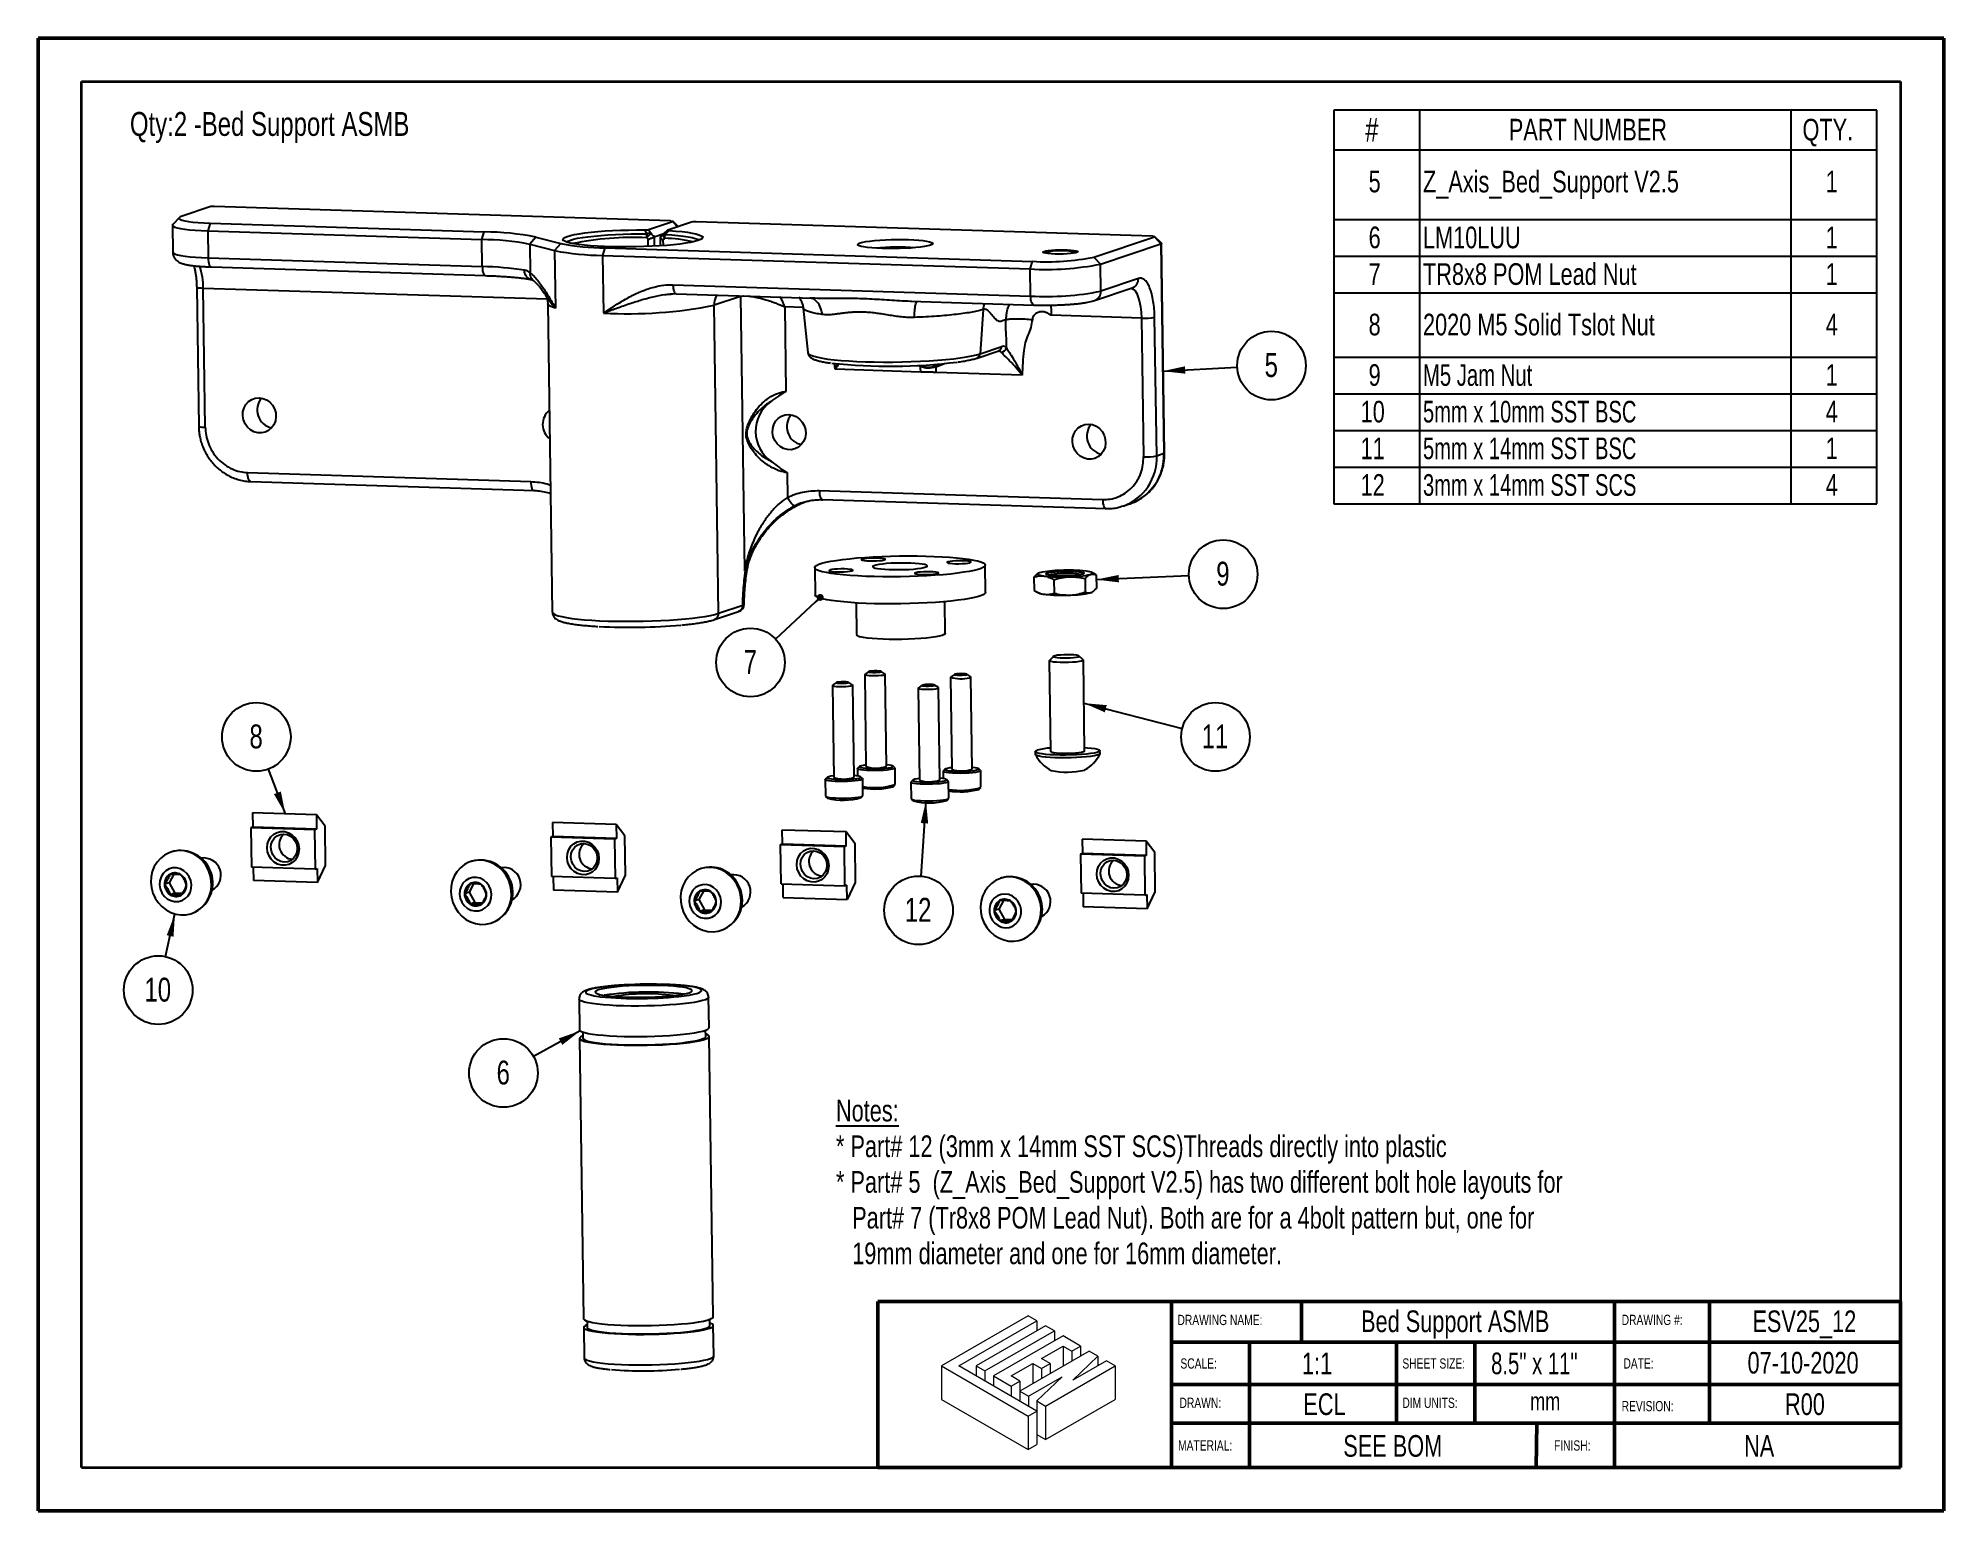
# Model space of a CAD drawing. Header units: millimetres. Extents: x 0 to 279, y 0 to 216.
import ezdxf

# ---------------------------------------------------------------- set-up
doc = ezdxf.new("R2010")
doc.units = ezdxf.units.MM
for name, color, linetype in [('PAGE_BORDER', 7, 'Continuous'), ('TITLE_BLOCK_BORDER', 7, 'Continuous'), ('TITLE_BLOCK_TEXT', 8, 'Continuous')]:
    doc.layers.add(name, color=color, linetype=linetype)
doc.styles.add('SLDTEXTSTYLE0', font='TXT', dxfattribs={"width": 0.75})
doc.styles.add('SLDTEXTSTYLE1', font='TXT', dxfattribs={"width": 0.7})
doc.styles.add('SLDTEXTSTYLE2', font='TXT', dxfattribs={"width": 0.694444})
doc.dimstyles.new('SLDDIMSTYLE0', dxfattribs={"dimtxt": 0.18, "dimasz": 3.302, "dimexe": 0, "dimexo": 0.0625, "dimgap": 0, "dimtad": 0, "dimtih": 1, "dimtoh": 1, "dimdec": 0, "dimrnd": 1e-09, "dimzin": 0, "dimdsep": 46, "dimtxsty": 'Standard', "dimsah": 1, "dimcen": 0.09, "dimadec": 0, "dimazin": 0, "dimtfac": 3.302, "dimtdec": 0, "dimtofl": 0, "dimtmove": 0, "dimatfit": 3, "dimfxl": 1, "dimfrac": 2, "dimtolj": 1, "dimtzin": 0, "dimarcsym": 0})
doc.dimstyles.new('SLDDIMSTYLE1', dxfattribs={"dimtxt": 0.18, "dimasz": 1.016, "dimexe": 0, "dimexo": 0.0625, "dimgap": 0, "dimtad": 0, "dimtih": 1, "dimtoh": 1, "dimdec": 0, "dimrnd": 1e-09, "dimzin": 0, "dimdsep": 46, "dimtxsty": 'Standard', "dimblk1": 'DOT', "dimblk2": 'DOT', "dimsah": 1, "dimcen": 0.09, "dimadec": 0, "dimazin": 0, "dimtfac": 1.016, "dimtdec": 0, "dimtofl": 0, "dimtmove": 0, "dimatfit": 3, "dimldrblk": 'DOT', "dimfxl": 1, "dimfrac": 2, "dimtolj": 1, "dimtzin": 0, "dimarcsym": 0})

msp = doc.modelspace()

# ---------------------------------------------------------------- texts
at = {"layer": 'TITLE_BLOCK_BORDER', "style": 'SLDTEXTSTYLE0'}
for s, insert, char_height, attachment_point in [('Qty:2 -Bed Support ASMB', (13.46, 205.07), 3.5, 1), ('Bed Support ASMB', (207.76, 29.38), 3.175, 2), ('ESV25_12', (258.94, 29.38), 3.175, 2), ('07-10-2020', (258.76, 23.31), 3.175, 2), ('ECL', (188.59, 17.23), 3.175, 2), ('mm', (220.95, 17.39), 2.646, 2), ('R00', (259.03, 17.23), 3.175, 2), ('SEE BOM', (198.6, 11.11), 3.175, 2), ('NA', (252.32, 11.11), 3.175, 2)]:
    msp.add_mtext(s, dxfattribs=dict(at, insert=insert, char_height=char_height, attachment_point=attachment_point))
at = {"layer": 'TITLE_BLOCK_TEXT', "attachment_point": 1}
for s, insert, char_height, style in [('DRAWING NAME:', (167.04, 28.74), 1.5, 'SLDTEXTSTYLE0'), ('DRAWING #:', (232.16, 28.75), 1.5, 'SLDTEXTSTYLE0'), ('SCALE:', (167.47, 22.36), 1.5, 'SLDTEXTSTYLE0'), ('1:1', (185.3, 23.21), 3.175, 'SLDTEXTSTYLE0'), ('SHEET SIZE:', (200.01, 22.36), 1.5, 'SLDTEXTSTYLE0'), ('8.5" x 11"', (213.02, 23.21), 3.175, 'SLDTEXTSTYLE1'), ('DATE:', (232.42, 22.36), 1.5, 'SLDTEXTSTYLE0'), ('DRAWN:', (167.34, 16.59), 1.5, 'SLDTEXTSTYLE0'), ('DIM UNITS:', (200.01, 16.59), 1.5, 'SLDTEXTSTYLE0'), ('REVISION:', (232.16, 16.11), 1.5, 'SLDTEXTSTYLE0'), ('MATERIAL:', (167.13, 10.34), 1.5, 'SLDTEXTSTYLE0'), ('FINISH:', (222.24, 10.34), 1.5, 'SLDTEXTSTYLE0')]:
    msp.add_mtext(s, dxfattribs=dict(at, insert=insert, char_height=char_height, style=style))

# ---------------------------------------------------------------- blocks, each defined once
blk = doc.blocks.new('Lien3D Logo')
at = {"color": 7, "linetype": 'Continuous', "lineweight": 18}
for p, q in [((10.61, 16.33), (0, 10.21)), ((11.67, 15.71), (10.61, 16.33)), ((2.13, 10.21), (11.67, 15.71)), ((12.73, 15.1), (4.26, 10.21)), ((5.32, 9.59), (13.8, 14.49)), ((11.67, 15.71), (11.67, 14.49)), ((13.8, 14.49), (12.73, 15.1)), ((13.8, 14.49), (13.8, 13.26)), ((14.86, 13.87), (6.38, 8.98)), ((18.05, 12.03), (9.57, 7.13)), ((12.22, 11.12), (14.86, 12.64)), ((16.99, 12.64), (14.86, 13.87)), ((14.86, 12.64), (15.93, 12.03)), ((14.86, 12.64), (14.86, 10.19)), ((15.93, 12.03), (16.99, 12.64)), ((15.93, 12.03), (15.93, 10.8)), ((16.99, 12.64), (16.99, 11.42)), ((19.12, 11.42), (18.05, 12.03)), ((0, 10.21), (0, 6.12)), ((0, 10.21), (10.61, 4.08)), ((11.67, 4.7), (2.13, 10.21)), ((4.26, 10.21), (4.26, 8.98)), ((4.26, 10.21), (5.32, 9.59)), ((5.32, 9.59), (5.32, 8.36)), ((8.51, 8.98), (11.15, 10.5)), ((11.15, 10.5), (12.22, 9.89)), ((11.15, 10.5), (11.15, 8.05)), ((13.28, 10.5), (12.22, 11.12)), ((12.22, 9.89), (13.28, 10.5)), ((12.22, 9.89), (12.22, 8.66)), ((12.73, 5.31), (21.21, 10.21)), ((13.28, 10.5), (13.28, 9.28)), ((16.04, 8.45), (19.12, 11.42)), ((20.15, 10.82), (16.04, 8.45)), ((19.12, 11.42), (19.12, 10.22)), ((21.21, 10.21), (20.15, 10.82)), ((21.21, 10.21), (21.21, 6.12)), ((6.38, 8.98), (8.51, 7.75)), ((6.38, 8.98), (6.38, 7.75)), ((9.57, 8.36), (8.51, 8.98)), ((8.51, 7.75), (9.57, 8.36)), ((8.51, 7.75), (8.51, 6.52)), ((9.57, 8.36), (9.57, 7.13)), ((9.57, 7.13), (10.64, 6.52)), ((9.57, 7.13), (9.57, 5.91)), ((10.64, 6.52), (14.75, 8.89)), ((14.75, 8.89), (11.67, 5.93)), ((0, 6.12), (10.61, 0)), ((10.61, 4.08), (11.67, 4.7)), ((10.64, 6.52), (10.64, 5.29)), ((11.67, 5.93), (12.73, 5.31)), ((11.67, 5.93), (11.67, 4.7)), ((11.67, 4.7), (11.67, 0.61)), ((12.73, 1.23), (21.21, 6.12)), ((12.73, 5.31), (12.73, 1.23)), ((10.61, 4.08), (10.61, 0)), ((10.61, 0), (11.67, 0.61)), ((11.67, 1.84), (12.73, 1.23))]:
    blk.add_line(p, q, dxfattribs=at)
blk = doc.blocks.new('SW_NOTE_101')
at = {"layer": 'TITLE_BLOCK_BORDER', "color": 0, "char_height": 3.175, "attachment_point": 1, "style": 'SLDTEXTSTYLE0'}
for s, insert in [('\\LNotes:', (0, 4.09)), ('* Part# 12 (3mm x 14mm SST SCS)Threads directly into plastic', (0, -1.14)), ('* Part# 5  (Z_Axis_Bed_Support V2.5) has two different bolt hole layouts for', (0, -6.37)), ('Part# 7 (Tr8x8 POM Lead Nut). Both are for a 4bolt pattern but, one for', (2.38, -11.61)), ('19mm diameter and one for 16mm diameter.', (2.38, -16.84))]:
    blk.add_mtext(s, dxfattribs=dict(at, insert=insert))
blk = doc.blocks.new('SW_TABLEANNOTATION_14')
at = {"layer": 'TITLE_BLOCK_BORDER', "color": 0}
for p, q in [((0, 0), (0, -57.68)), ((79.61, 0), (0, 0)), ((12.59, 0), (12.59, -5.79)), ((67.01, 0), (67.01, -5.79)), ((79.61, -57.68), (79.61, 0)), ((0, -5.79), (79.61, -5.79)), ((12.59, -5.79), (12.59, -57.68)), ((67.01, -5.79), (67.01, -57.68)), ((0, -16.01), (79.61, -16.01)), ((0, -21.38), (79.61, -21.38)), ((0, -26.75), (79.61, -26.75)), ((0, -36.18), (79.61, -36.18)), ((0, -41.55), (79.61, -41.55)), ((0, -46.93), (79.61, -46.93)), ((0, -52.3), (79.61, -52.3)), ((0, -57.68), (79.61, -57.68))]:
    blk.add_line(p, q, dxfattribs=at)
at = {"layer": 'TITLE_BLOCK_BORDER', "color": 0, "attachment_point": 1}
for s, insert, char_height, style in [('#', (4.62, -1.09), 3.5, 'SLDTEXTSTYLE0'), ('PART NUMBER', (25.68, -1.25), 3.175, 'SLDTEXTSTYLE0'), ('QTY.', (68.73, -1.25), 3.175, 'SLDTEXTSTYLE0'), ('5', (5.12, -8.86), 3.17, 'SLDTEXTSTYLE0'), ('Z_Axis_Bed_Support V2.5', (13.09, -8.86), 3.175, 'SLDTEXTSTYLE0'), ('1', (72.14, -8.86), 3.17, 'SLDTEXTSTYLE0'), ('6', (5.12, -17.05), 3.17, 'SLDTEXTSTYLE0'), ('LM10LUU', (13.09, -17.05), 3.175, 'SLDTEXTSTYLE0'), ('1', (72.14, -17.05), 3.17, 'SLDTEXTSTYLE0'), ('TR8x8 POM Lead Nut', (13.09, -22.42), 3.175, 'SLDTEXTSTYLE0'), ('7', (5.12, -22.42), 3.17, 'SLDTEXTSTYLE0'), ('1', (72.14, -22.42), 3.17, 'SLDTEXTSTYLE0'), ('8', (5.12, -29.82), 3.17, 'SLDTEXTSTYLE0'), ('2020 M5 Solid Tslot Nut', (13.09, -29.82), 3.175, 'SLDTEXTSTYLE0'), ('4', (72.14, -29.82), 3.17, 'SLDTEXTSTYLE0'), ('9', (5.12, -37.22), 3.17, 'SLDTEXTSTYLE0'), ('M5 Jam Nut', (13.09, -37.22), 3.175, 'SLDTEXTSTYLE1'), ('1', (72.14, -37.22), 3.17, 'SLDTEXTSTYLE0'), ('10', (3.95, -42.59), 3.175, 'SLDTEXTSTYLE0'), ('5mm x 10mm SST BSC', (13.09, -42.59), 3.175, 'SLDTEXTSTYLE2'), ('4', (72.14, -42.59), 3.17, 'SLDTEXTSTYLE0'), ('11', (3.95, -47.97), 3.175, 'SLDTEXTSTYLE0'), ('5mm x 14mm SST BSC', (13.09, -47.97), 3.175, 'SLDTEXTSTYLE2'), ('1', (72.14, -47.97), 3.17, 'SLDTEXTSTYLE0'), ('12', (3.95, -53.34), 3.175, 'SLDTEXTSTYLE0'), ('3mm x 14mm SST SCS', (13.09, -53.34), 3.175, 'SLDTEXTSTYLE2'), ('4', (72.14, -53.34), 3.17, 'SLDTEXTSTYLE0')]:
    blk.add_mtext(s, dxfattribs=dict(at, insert=insert, char_height=char_height, style=style))
blk = doc.blocks.new('SW_NOTE_102')
at = {"layer": 'TITLE_BLOCK_BORDER', "color": 0}
blk.add_circle((5.02, 0.26), 5.03, dxfattribs=at)
at = {"layer": 'TITLE_BLOCK_BORDER', "color": 0, "insert": (4.99, 2.08), "char_height": 3.5, "attachment_point": 2, "style": 'SLDTEXTSTYLE0'}
blk.add_mtext('5', dxfattribs=at)
blk = doc.blocks.new('SW_NOTE_103')
at = {"layer": 'TITLE_BLOCK_BORDER', "color": 0}
blk.add_circle((5.03, 0.21), 5.03, dxfattribs=at)
at = {"layer": 'TITLE_BLOCK_BORDER', "color": 0, "insert": (4.99, 2.04), "char_height": 3.5, "attachment_point": 2, "style": 'SLDTEXTSTYLE0'}
blk.add_mtext('9', dxfattribs=at)
blk = doc.blocks.new('SW_NOTE_104')
at = {"layer": 'TITLE_BLOCK_BORDER', "color": 0}
blk.add_circle((-3.68, -3.43), 5.03, dxfattribs=at)
at = {"layer": 'TITLE_BLOCK_BORDER', "color": 0, "insert": (-3.71, -1.61), "char_height": 3.5, "attachment_point": 2, "style": 'SLDTEXTSTYLE0'}
blk.add_mtext('7', dxfattribs=at)
blk = doc.blocks.new('_DOT')
at = {"color": 0, "linetype": 'ByBlock', "lineweight": -2}
blk.add_line((-0.5, 0), (-1, 0), dxfattribs=at)
at = {"color": 0, "linetype": 'ByBlock', "const_width": 0.5}
blk.add_lwpolyline([(-0.25, 0, 1), (0.25, 0, 1)], format="xyb", close=True, dxfattribs=at)
blk = doc.blocks.new('SW_NOTE_105')
at = {"layer": 'TITLE_BLOCK_BORDER', "color": 0}
blk.add_circle((4.87, -1.25), 5.03, dxfattribs=at)
at = {"layer": 'TITLE_BLOCK_BORDER', "color": 0, "insert": (4.8, 0.57), "char_height": 3.5, "attachment_point": 2, "style": 'SLDTEXTSTYLE0'}
blk.add_mtext('11', dxfattribs=at)
blk = doc.blocks.new('SW_NOTE_106')
at = {"layer": 'TITLE_BLOCK_BORDER', "color": 0}
blk.add_circle((-1.77, 4.71), 5.03, dxfattribs=at)
at = {"layer": 'TITLE_BLOCK_BORDER', "color": 0, "insert": (-1.81, 6.53), "char_height": 3.5, "attachment_point": 2, "style": 'SLDTEXTSTYLE0'}
blk.add_mtext('8', dxfattribs=at)
blk = doc.blocks.new('SW_NOTE_107')
at = {"layer": 'TITLE_BLOCK_BORDER', "color": 0}
blk.add_circle((-0.34, -5.02), 5.03, dxfattribs=at)
at = {"layer": 'TITLE_BLOCK_BORDER', "color": 0, "insert": (-0.41, -3.2), "char_height": 3.5, "attachment_point": 2, "style": 'SLDTEXTSTYLE0'}
blk.add_mtext('12', dxfattribs=at)
blk = doc.blocks.new('SW_NOTE_108')
at = {"layer": 'TITLE_BLOCK_BORDER', "color": 0}
blk.add_circle((-4.41, -2.42), 5.03, dxfattribs=at)
at = {"layer": 'TITLE_BLOCK_BORDER', "color": 0, "insert": (-4.44, -0.6), "char_height": 3.5, "attachment_point": 2, "style": 'SLDTEXTSTYLE0'}
blk.add_mtext('6', dxfattribs=at)
blk = doc.blocks.new('SW_NOTE_109')
at = {"layer": 'TITLE_BLOCK_BORDER', "color": 0}
blk.add_circle((-1.08, -4.91), 5.03, dxfattribs=at)
at = {"layer": 'TITLE_BLOCK_BORDER', "color": 0, "insert": (-1.15, -3.09), "char_height": 3.5, "attachment_point": 2, "style": 'SLDTEXTSTYLE0'}
blk.add_mtext('10', dxfattribs=at)

# ---------------------------------------------------------------- linework, layer by layer
at = {"color": 7, "linetype": 'Continuous', "lineweight": 50}
for p, q in [((0, 0), (0, 215.9)), ((0, 215.9), (279.4, 215.9)), ((279.4, 0), (279.4, 215.9)), ((0, 0), (279.4, 0))]:
    msp.add_line(p, q, dxfattribs=at)
at = {"color": 7, "linetype": 'Continuous', "lineweight": 25}
for p, q in [((25.17, 191.17), (21.12, 189.8)), ((92.72, 189.1), (25.82, 191.21)), ((19.68, 188.48), (19.74, 184.51)), ((20.72, 189.6), (19.74, 188.6)), ((25.2, 188.76), (24.86, 187.65)), ((24.86, 187.65), (65.06, 186.38)), ((24.86, 187.65), (24.92, 183.68)), ((25.2, 188.76), (65.4, 187.49)), ((65.06, 186.38), (65.4, 187.49)), ((89.51, 187.84), (93.01, 189.02)), ((89.51, 187.84), (89.86, 187.25)), ((90.33, 186.77), (91.72, 187.24)), ((92.29, 187.74), (91.68, 187.21)), ((92.54, 187.68), (91.91, 187.11)), ((95.81, 188.93), (92.32, 187.75)), ((93.85, 188.27), (93.04, 189.05)), ((163.36, 186.86), (96.46, 188.98)), ((65.12, 182.41), (65.06, 186.38)), ((72.99, 186.73), (72.09, 185.67)), ((72.09, 185.67), (75.72, 184.75)), ((72.09, 185.67), (72.15, 181.47)), ((72.99, 186.73), (76.62, 185.8)), ((76.62, 185.8), (75.72, 184.75)), ((75.72, 184.75), (75.84, 176.31)), ((83.09, 185.16), (82.76, 184.05)), ((83.09, 185.16), (145.78, 183.17)), ((90.33, 186.77), (90.32, 186.77)), ((91.2, 186.67), (91.22, 185.45)), ((147.63, 184.48), (147.5, 184.41)), ((154.8, 183.8), (163.65, 186.79)), ((155.75, 182.78), (164.6, 185.76)), ((163.65, 186.79), (164.6, 185.76)), ((164.69, 185.85), (163.68, 186.82)), ((164.6, 185.76), (165.05, 155)), ((165.14, 155.06), (164.7, 185.83)), ((24.92, 183.68), (65.12, 182.41)), ((25.4, 182.36), (65.6, 181.08)), ((82.76, 184.05), (145.45, 182.06)), ((82.76, 184.05), (82.88, 175.61)), ((145.45, 182.06), (145.78, 183.17)), ((145.5, 178.09), (145.45, 182.06)), ((154.8, 183.8), (155.75, 182.78)), ((155.81, 178.81), (155.75, 182.78)), ((23.25, 179.36), (23.54, 159.01)), ((24.51, 158.86), (24.22, 179.2)), ((72.29, 180.55), (72.19, 180.57)), ((72.21, 180.54), (72.64, 180.35)), ((93.07, 179.75), (145.5, 178.09)), ((154.89, 177.43), (160.39, 179.29)), ((161.31, 180.66), (155.81, 178.81)), ((74.72, 176.93), (75.37, 131.77)), ((92.74, 178.38), (92.88, 178.39)), ((93.49, 178.47), (93.55, 178.46)), ((93.54, 178.43), (113.54, 177.8)), ((102.99, 178.04), (99.11, 176.74)), ((99.76, 131.58), (99.11, 176.74)), ((102.99, 178.04), (103.57, 137.85)), ((109.46, 176.51), (109.64, 164.09)), ((112.17, 176.33), (112.84, 169.81)), ((113.42, 177.82), (113.54, 177.82)), ((127.9, 177.36), (128.05, 177.36)), ((127.9, 177.34), (145.98, 176.77)), ((138.56, 176.14), (138.12, 169.63)), ((161.76, 174.85), (148.54, 175.27)), ((161.76, 174.85), (162.06, 154.51)), ((163.99, 154.64), (163.69, 174.99)), ((138.12, 169.63), (141.29, 170.7)), ((137.65, 169), (140.83, 170.07)), ((129.41, 166.95), (116.83, 167.35)), ((144.26, 166.48), (131.68, 166.88)), ((165.05, 155), (163.99, 154.64)), ((30.69, 152.21), (72.23, 150.9)), ((31.17, 150.89), (72.71, 149.58)), ((109.81, 152.21), (109.86, 148.58)), ((114.52, 149.56), (156.07, 148.25)), ((115.01, 148.24), (156.55, 146.93)), ((159.06, 147.3), (158.8, 147.22)), ((159.06, 147.3), (160.12, 147.66)), ((103.57, 137.85), (103.71, 137.9)), ((113.85, 138.28), (113.91, 134.31)), ((138.91, 134.68), (138.85, 138.65)), ((146.65, 137.45), (146.6, 137.43)), ((154.95, 137.3), (154.46, 137.56)), ((155.12, 137.21), (154.94, 137.29)), ((155.12, 137.21), (155.15, 135.24)), ((146, 136.89), (146.03, 134.92)), ((146.2, 134.83), (146.69, 134.56)), ((148.93, 136.5), (148.96, 134.53)), ((153.49, 136.66), (153.52, 134.69)), ((99.15, 130.66), (102.69, 131.86)), ((99.76, 131.58), (103.3, 132.77)), ((119.93, 133.1), (120, 128.45)), ((133, 128.63), (132.93, 133.29)), ((121.77, 123.03), (121.2, 122.63)), ((124.16, 122.67), (123.58, 123.05)), ((148.24, 124.64), (148.43, 111.34)), ((148.85, 125.27), (148.26, 124.67)), ((153.22, 124.75), (152.62, 125.32)), ((153.43, 111.41), (153.24, 124.71)), ((116.44, 121), (116.64, 107.51)), ((117.03, 121.43), (116.46, 121.03)), ((119.42, 121.07), (118.84, 121.46)), ((119.64, 107.55), (119.44, 121.04)), ((121.18, 122.6), (121.37, 109.11)), ((124.37, 109.15), (124.18, 122.64)), ((129.01, 120.6), (129.21, 107.11)), ((129.6, 121.03), (129.04, 120.63)), ((131.99, 120.68), (131.41, 121.06)), ((132.21, 107.15), (132.01, 120.65)), ((133.75, 122.2), (133.95, 108.71)), ((134.34, 122.63), (133.77, 122.23)), ((136.73, 122.28), (136.15, 122.66)), ((136.94, 108.75), (136.75, 122.24)), ((120.42, 109.13), (120.15, 108.86)), ((125.61, 108.94), (125.33, 109.2)), ((146.18, 111.31), (146.19, 110.9)), ((155.69, 111.03), (155.68, 111.44)), ((115.39, 107.22), (115.43, 104.78)), ((115.68, 107.53), (115.41, 107.26)), ((120.13, 108.81), (120.14, 107.73)), ((120.87, 107.34), (120.59, 107.6)), ((120.93, 104.86), (120.89, 107.3)), ((125.37, 106.15), (125.64, 106.42)), ((125.66, 106.46), (125.63, 108.89)), ((127.96, 106.82), (128, 104.39)), ((128.25, 107.13), (127.98, 106.86)), ((132.7, 108.42), (132.71, 107.34)), ((132.99, 108.73), (132.72, 108.46)), ((133.44, 106.94), (133.16, 107.2)), ((133.5, 104.47), (133.46, 106.9)), ((138.18, 108.54), (137.9, 108.8)), ((138.23, 106.07), (138.2, 108.5)), ((115.45, 104.74), (115.72, 104.48)), ((120.64, 104.55), (120.91, 104.82)), ((128.02, 104.35), (128.3, 104.08)), ((133.21, 104.15), (133.48, 104.43)), ((137.94, 105.75), (138.21, 106.02)), ((31.44, 102.32), (31.47, 100.24)), ((40.8, 102.02), (31.44, 102.32)), ((40.8, 102.02), (40.83, 99.94)), ((42.06, 100.36), (40.8, 102.02)), ((75.41, 100.93), (75.45, 98.84)), ((84.77, 100.63), (75.41, 100.93)), ((84.77, 100.63), (84.8, 98.55)), ((86.04, 98.96), (84.77, 100.63)), ((31.47, 100.24), (31.19, 100.14)), ((31.19, 100.14), (31.27, 94.38)), ((40.54, 99.84), (31.19, 100.14)), ((40.83, 99.94), (31.47, 100.24)), ((40.83, 99.94), (40.54, 99.84)), ((40.54, 99.84), (40.63, 94.09)), ((42.14, 94.6), (42.06, 100.36)), ((75.45, 98.84), (75.16, 98.75)), ((75.16, 98.75), (75.25, 92.99)), ((84.52, 98.45), (75.16, 98.75)), ((84.8, 98.55), (75.45, 98.84)), ((84.8, 98.55), (84.52, 98.45)), ((84.52, 98.45), (84.6, 92.7)), ((86.12, 93.21), (86.04, 98.96)), ((109.13, 97.78), (109.1, 99.86)), ((109.1, 99.86), (118.46, 99.57)), ((118.49, 97.48), (118.46, 99.57)), ((118.46, 99.57), (119.72, 97.9)), ((119.72, 97.9), (119.8, 92.14)), ((153.08, 98.47), (153.11, 96.39)), ((162.43, 98.18), (153.08, 98.47)), ((162.43, 98.18), (162.46, 96.09)), ((163.7, 96.51), (162.43, 98.18)), ((19.6, 96.62), (19.45, 96.57)), ((63.58, 95.23), (63.43, 95.18)), ((108.85, 97.68), (109.13, 97.78)), ((108.93, 91.93), (108.85, 97.68)), ((108.85, 97.68), (118.2, 97.39)), ((109.13, 97.78), (118.49, 97.48)), ((118.2, 97.39), (118.49, 97.48)), ((118.29, 91.63), (118.2, 97.39)), ((153.11, 96.39), (152.82, 96.29)), ((152.82, 96.29), (152.91, 90.54)), ((162.18, 96), (152.82, 96.29)), ((162.46, 96.09), (153.11, 96.39)), ((162.46, 96.09), (162.18, 96)), ((162.18, 96), (162.26, 90.24)), ((163.78, 90.75), (163.7, 96.51)), ((19.88, 93.32), (19.21, 92.08)), ((40.63, 94.09), (31.27, 94.38)), ((31.55, 94.38), (31.58, 92.4)), ((40.94, 92.1), (31.58, 92.4)), ((40.63, 94.09), (40.91, 94.18)), ((40.91, 94.18), (40.94, 92.1)), ((40.94, 92.1), (42.14, 94.6)), ((84.6, 92.7), (75.25, 92.99)), ((75.53, 92.98), (75.56, 91)), ((84.6, 92.7), (84.89, 92.79)), ((84.89, 92.79), (84.92, 90.71)), ((84.92, 90.71), (86.12, 93.21)), ((97.26, 94.17), (97.12, 94.12)), ((141.24, 92.78), (141.09, 92.73)), ((19.21, 92.08), (18.53, 91.85)), ((19.21, 92.08), (20.04, 90.56)), ((20.04, 90.56), (19.36, 90.33)), ((20.04, 90.56), (21.14, 90.53)), ((63.18, 90.69), (62.51, 90.46)), ((63.85, 91.92), (63.18, 90.69)), ((63.18, 90.69), (64.02, 89.17)), ((84.92, 90.71), (75.56, 91)), ((96.87, 89.62), (96.19, 89.39)), ((97.54, 90.86), (96.87, 89.62)), ((96.87, 89.62), (97.7, 88.11)), ((108.93, 91.93), (118.29, 91.63)), ((109.24, 89.94), (109.21, 91.92)), ((109.24, 89.94), (118.6, 89.64)), ((118.57, 91.73), (118.29, 91.63)), ((118.6, 89.64), (118.57, 91.73)), ((119.8, 92.14), (118.6, 89.64)), ((141.51, 89.47), (140.84, 88.23)), ((162.26, 90.24), (152.91, 90.54)), ((153.19, 90.53), (153.22, 88.55)), ((162.26, 90.24), (162.55, 90.34)), ((162.55, 90.34), (162.58, 88.25)), ((162.58, 88.25), (163.78, 90.75)), ((22.49, 87.57), (22.64, 87.62)), ((64.02, 89.17), (63.34, 88.94)), ((64.02, 89.17), (65.11, 89.14)), ((97.7, 88.11), (97.02, 87.88)), ((97.7, 88.11), (98.8, 88.07)), ((140.84, 88.23), (140.17, 88)), ((140.84, 88.23), (141.68, 86.71)), ((141.68, 86.71), (141, 86.49)), ((141.68, 86.71), (142.78, 86.68)), ((162.58, 88.25), (153.22, 88.55)), ((66.47, 86.18), (66.61, 86.23)), ((100.15, 85.12), (100.3, 85.17)), ((144.13, 83.73), (144.28, 83.77)), ((79.3, 75.03), (79.36, 70.57)), ((98.36, 70.84), (98.29, 75.31)), ((79.87, 70.2), (79.88, 69.28)), ((97.88, 69.54), (97.86, 70.46)), ((79.38, 69.28), (79.97, 28.19)), ((98.97, 28.46), (98.38, 69.55)), ((98.49, 27.17), (98.48, 28.09)), ((79.99, 26.9), (80.06, 22.43)), ((80.48, 27.83), (80.49, 26.91)), ((99.06, 22.71), (98.99, 27.17))]:
    msp.add_line(p, q, dxfattribs=at)
at = {"color": 8, "linetype": 'Continuous', "lineweight": 25}
for p, q in [((93.01, 189.02), (93.74, 188.23)), ((89.46, 185.35), (89.44, 186.39)), ((90.32, 186.77), (90.34, 185.39)), ((91.61, 186.32), (91.62, 185.48)), ((74.61, 177.61), (24.22, 179.2)), ((103, 178.13), (102.99, 178.04)), ((112.15, 176.42), (109.46, 176.51)), ((138.56, 176.14), (138.77, 177)), ((116.83, 167.35), (116.75, 168.21)), ((129.37, 167.74), (128.91, 167.93)), ((131.55, 167.87), (132.04, 168.13)), ((133, 168.22), (131.64, 167.67)), ((103.71, 137.9), (103.88, 137.59))]:
    msp.add_line(p, q, dxfattribs=at)
at = {"color": 7, "linetype": 'Continuous', "lineweight": 25, "flags": 128}
for points in [[(19.74, 188.6), (19.72, 188.58), (19.69, 188.45), (19.79, 188.33), (20.02, 188.21), (20.39, 188.09), (20.89, 187.99), (21.5, 187.89), (22.21, 187.81), (23.02, 187.74), (23.91, 187.69), (24.86, 187.65)], [(21.12, 189.8), (20.83, 189.68), (20.69, 189.56), (20.68, 189.43), (20.82, 189.32), (21.1, 189.2), (21.51, 189.1), (22.05, 189), (22.7, 188.92), (23.45, 188.85), (24.29, 188.8), (25.2, 188.76)], [(92.54, 187.68), (93.51, 187.61), (94.4, 187.53), (95.19, 187.43), (95.88, 187.32), (96.45, 187.2), (96.89, 187.08), (97.21, 186.94), (97.39, 186.8), (97.43, 186.66), (97.34, 186.51), (97.11, 186.37), (96.74, 186.22), (96.25, 186.09), (95.64, 185.95), (94.92, 185.83), (94.09, 185.71), (93.17, 185.61), (92.17, 185.52), (91.1, 185.44), (89.98, 185.38), (88.82, 185.33), (87.64, 185.3), (86.46, 185.28), (85.28, 185.28), (84.13, 185.3), (83.02, 185.34), (81.97, 185.39), (80.98, 185.45), (80.08, 185.54), (79.28, 185.63), (78.58, 185.74), (77.99, 185.85), (77.53, 185.98), (77.2, 186.11), (77, 186.25), (76.93, 186.4), (77.01, 186.54), (77.22, 186.69), (77.56, 186.83), (78.04, 186.97), (78.63, 187.1), (79.34, 187.23), (80.16, 187.35), (81.07, 187.45), (82.06, 187.55), (83.12, 187.63), (84.23, 187.69), (85.38, 187.74), (86.56, 187.77), (87.75, 187.79), (88.93, 187.79)], [(92.72, 189.1), (92.8, 189.09), (92.88, 189.09), (92.95, 189.08), (93, 189.07), (93.03, 189.06), (93.04, 189.04), (93.03, 189.03), (93.01, 189.02)], [(120.52, 185.87), (120.89, 185.97), (121.37, 186.07), (121.96, 186.15), (122.64, 186.23), (123.4, 186.29), (124.21, 186.34), (125.06, 186.37), (125.92, 186.38), (126.78, 186.38), (127.61, 186.36), (128.39, 186.33), (129.1, 186.28), (129.73, 186.22), (130.26, 186.14), (130.68, 186.06), (130.97, 185.96), (131.13, 185.86), (131.16, 185.76), (131.05, 185.65), (130.81, 185.55), (130.45, 185.45), (129.96, 185.35), (129.37, 185.27), (128.69, 185.19), (127.94, 185.13), (127.12, 185.09), (126.28, 185.05), (125.41, 185.04), (124.56, 185.04), (123.73, 185.06), (122.95, 185.09), (122.23, 185.14), (121.6, 185.2), (121.07, 185.28), (120.66, 185.36), (120.36, 185.46), (120.2, 185.56), (120.17, 185.66), (120.28, 185.77), (120.52, 185.87)], [(147.49, 184.63), (147.76, 184.7), (148.14, 184.76), (148.62, 184.81), (149.17, 184.84), (149.75, 184.86), (150.34, 184.87), (150.91, 184.85), (151.42, 184.82), (151.85, 184.78), (152.16, 184.72), (152.36, 184.66), (152.42, 184.59), (152.35, 184.51), (152.14, 184.44), (151.81, 184.38), (151.37, 184.32), (150.86, 184.28), (150.29, 184.25), (149.7, 184.24), (149.11, 184.25), (148.57, 184.27), (148.1, 184.31), (147.73, 184.36), (147.47, 184.42), (147.34, 184.49), (147.34, 184.56), (147.49, 184.63)], [(163.36, 186.86), (163.45, 186.86), (163.53, 186.85), (163.59, 186.84), (163.64, 186.83), (163.67, 186.82), (163.68, 186.81), (163.68, 186.8), (163.65, 186.79)], [(164.69, 185.85), (164.7, 185.84), (164.68, 185.8), (164.6, 185.76)], [(32.4, 163.17), (32.96, 163.08), (33.5, 162.86), (33.97, 162.52), (34.37, 162.07), (34.66, 161.54), (34.83, 160.96), (34.87, 160.36), (34.78, 159.78), (34.56, 159.23), (34.23, 158.76), (33.8, 158.39), (33.3, 158.14), (32.76, 158.02), (32.19, 158.04), (31.64, 158.19), (31.13, 158.48), (30.69, 158.88), (30.35, 159.37), (30.12, 159.93), (30.01, 160.52), (30.03, 161.12), (30.19, 161.68), (30.46, 162.19), (30.84, 162.62), (31.31, 162.93), (31.84, 163.12), (32.4, 163.17)], [(110.06, 160.72), (110.62, 160.63), (111.16, 160.41), (111.63, 160.06), (112.03, 159.61), (112.32, 159.09), (112.49, 158.51), (112.53, 157.91), (112.44, 157.32), (112.22, 156.78), (111.89, 156.31), (111.47, 155.94), (110.96, 155.68), (110.42, 155.56), (109.85, 155.58), (109.3, 155.74), (108.79, 156.02), (108.35, 156.42), (108.01, 156.91), (107.78, 157.47), (107.67, 158.06), (107.7, 158.66), (107.85, 159.23), (108.12, 159.74), (108.51, 160.16), (108.97, 160.48), (109.5, 160.66), (110.06, 160.72)], [(154.04, 159.32), (154.6, 159.24), (155.13, 159.01), (155.61, 158.67), (156, 158.22), (156.29, 157.69), (156.46, 157.12), (156.51, 156.52), (156.42, 155.93), (156.2, 155.39), (155.87, 154.92), (155.44, 154.55), (154.94, 154.29), (154.39, 154.17), (153.83, 154.19), (153.28, 154.35), (152.77, 154.63), (152.33, 155.03), (151.99, 155.52), (151.75, 156.08), (151.65, 156.67), (151.67, 157.27), (151.83, 157.84), (152.1, 158.35), (152.48, 158.77), (152.95, 159.08), (153.48, 159.27), (154.04, 159.32)], [(114.97, 137.67), (114.49, 137.82), (114.14, 137.97), (113.93, 138.12), (113.85, 138.28), (113.91, 138.44), (114.11, 138.6), (114.44, 138.76), (114.9, 138.91), (115.49, 139.06), (116.2, 139.21), (117.01, 139.34), (117.93, 139.47), (118.94, 139.59), (120.04, 139.69), (121.2, 139.78), (122.42, 139.85), (123.68, 139.91), (124.97, 139.96), (126.27, 139.99), (127.58, 140), (128.88, 139.99), (130.14, 139.97), (131.37, 139.93), (132.53, 139.88), (133.64, 139.81), (134.66, 139.72), (135.59, 139.62), (136.42, 139.51), (137.14, 139.39), (137.74, 139.26), (138.21, 139.11), (138.56, 138.96), (138.77, 138.81), (138.85, 138.65), (138.79, 138.49), (138.59, 138.33), (138.26, 138.17), (137.8, 138.02), (137.21, 137.87), (136.51, 137.72), (135.69, 137.59), (134.77, 137.46), (133.76, 137.34), (132.67, 137.24), (131.51, 137.15), (130.29, 137.08), (129.03, 137.02), (127.74, 136.97), (126.43, 136.94), (125.12, 136.93), (123.83, 136.94), (122.56, 136.96), (121.34, 137), (120.17, 137.05), (119.07, 137.12), (118.05, 137.21), (117.12, 137.31), (116.29, 137.42), (115.57, 137.54), (114.97, 137.67)], [(119.29, 137.98), (119.02, 138.02), (118.65, 138.06), (118.2, 138.08), (117.7, 138.08), (117.21, 138.06), (116.76, 138.03), (116.38, 137.99), (116.11, 137.93), (115.97, 137.87), (115.97, 137.81), (116.1, 137.75), (116.37, 137.71), (116.75, 137.67), (117.2, 137.65), (117.69, 137.65), (118.19, 137.67), (118.64, 137.7), (119.02, 137.74), (119.29, 137.8), (119.43, 137.86), (119.43, 137.92), (119.29, 137.98)], [(124.03, 139.57), (123.76, 139.62), (123.39, 139.66), (122.93, 139.67), (122.44, 139.68), (121.95, 139.66), (121.49, 139.63), (121.12, 139.58), (120.85, 139.53), (120.7, 139.47), (120.7, 139.41), (120.84, 139.35), (121.11, 139.31), (121.48, 139.27), (121.94, 139.25), (122.43, 139.25), (122.92, 139.27), (123.38, 139.3), (123.75, 139.34), (124.02, 139.4), (124.17, 139.46), (124.17, 139.52), (124.03, 139.57)], [(130, 138.72), (129.63, 138.79), (129.15, 138.85), (128.58, 138.9), (127.93, 138.93), (127.23, 138.95), (126.5, 138.95), (125.76, 138.94), (125.05, 138.91), (124.37, 138.86), (123.77, 138.8), (123.25, 138.73), (122.84, 138.65), (122.55, 138.56), (122.39, 138.47), (122.36, 138.38), (122.47, 138.29), (122.71, 138.21), (123.07, 138.14), (123.55, 138.08), (124.12, 138.03), (124.77, 137.99), (125.47, 137.98), (126.2, 137.98), (126.94, 137.99), (127.66, 138.02), (128.33, 138.07), (128.94, 138.13), (129.45, 138.2), (129.86, 138.28), (130.16, 138.37), (130.32, 138.46), (130.35, 138.55), (130.24, 138.64), (130, 138.72)], [(131.86, 137.58), (131.6, 137.62), (131.22, 137.66), (130.77, 137.68), (130.27, 137.68), (129.78, 137.66), (129.33, 137.63), (128.95, 137.59), (128.68, 137.53), (128.54, 137.47), (128.54, 137.41), (128.67, 137.36), (128.94, 137.31), (129.32, 137.27), (129.77, 137.26), (130.26, 137.25), (130.76, 137.27), (131.21, 137.3), (131.59, 137.35), (131.86, 137.4), (132, 137.46), (132, 137.52), (131.86, 137.58)], [(136.6, 139.18), (136.33, 139.22), (135.96, 139.26), (135.5, 139.28), (135.01, 139.28), (134.52, 139.26), (134.06, 139.23), (133.69, 139.19), (133.42, 139.13), (133.27, 139.07), (133.27, 139.01), (133.41, 138.95), (133.68, 138.91), (134.05, 138.87), (134.51, 138.85), (135, 138.85), (135.49, 138.87), (135.95, 138.9), (136.32, 138.94), (136.6, 139), (136.74, 139.06), (136.74, 139.12), (136.6, 139.18)], [(146.81, 137.52), (146.66, 137.46), (146.58, 137.4), (146.56, 137.33), (146.61, 137.27), (146.73, 137.21), (146.91, 137.15), (147.16, 137.1), (147.46, 137.05)], [(151.54, 137.74), (152.1, 137.71), (152.58, 137.67), (152.96, 137.61), (153.22, 137.55), (153.34, 137.47), (153.33, 137.4), (153.18, 137.32), (152.89, 137.25), (152.49, 137.18), (151.99, 137.13), (151.42, 137.09), (150.8, 137.07), (150.18, 137.06), (149.57, 137.07), (149.01, 137.1), (148.53, 137.14), (148.15, 137.2), (147.89, 137.26), (147.77, 137.33), (147.78, 137.41), (147.94, 137.49), (148.22, 137.56), (148.62, 137.62), (149.12, 137.68), (149.69, 137.72), (150.31, 137.74), (150.94, 137.75), (151.54, 137.74)], [(154.3, 137.29), (154.45, 137.35), (154.54, 137.41), (154.55, 137.48), (154.5, 137.54), (154.38, 137.6), (154.2, 137.66), (153.95, 137.71), (153.65, 137.76)], [(115.02, 133.7), (114.55, 133.85), (114.2, 134), (113.99, 134.15), (113.91, 134.31), (113.91, 134.31)], [(138.91, 134.68), (138.85, 134.52), (138.65, 134.36), (138.32, 134.2), (137.86, 134.05), (137.27, 133.9), (136.57, 133.75), (135.75, 133.62), (134.83, 133.49), (133.82, 133.37), (132.73, 133.27), (131.56, 133.18), (130.34, 133.11), (129.08, 133.05), (127.79, 133), (126.49, 132.97), (125.18, 132.96), (123.89, 132.97), (122.62, 132.99), (121.4, 133.03), (120.23, 133.08), (119.13, 133.15), (118.1, 133.24), (117.17, 133.34), (116.34, 133.45), (115.62, 133.57), (115.02, 133.7)], [(133, 128.63), (132.97, 128.56), (132.82, 128.45), (132.53, 128.33), (132.12, 128.22), (131.59, 128.12), (130.94, 128.03), (130.21, 127.94), (129.39, 127.87), (128.51, 127.82), (127.59, 127.78), (126.65, 127.75), (125.7, 127.74), (124.77, 127.75), (123.87, 127.78), (123.04, 127.82), (122.27, 127.88), (121.6, 127.95), (121.03, 128.03), (120.57, 128.13)], [(123.55, 123), (123.59, 123.05), (123.49, 123.09), (123.26, 123.12), (122.94, 123.13), (122.58, 123.13), (122.24, 123.11), (121.96, 123.08), (121.79, 123.04), (121.76, 123), (121.86, 122.96), (122.09, 122.93), (122.4, 122.91), (122.76, 122.91), (123.11, 122.93), (123.38, 122.96), (123.55, 123)], [(153.22, 124.75), (153.24, 124.71), (153.17, 124.64), (152.96, 124.56), (152.62, 124.5), (152.16, 124.44), (151.63, 124.4), (151.05, 124.38), (150.44, 124.37), (149.86, 124.38), (149.32, 124.4), (148.87, 124.44), (148.53, 124.5), (148.31, 124.56), (148.24, 124.64), (148.26, 124.67)], [(151.4, 125.49), (150.9, 125.5), (150.38, 125.49), (149.89, 125.46), (149.46, 125.42), (149.13, 125.37), (148.91, 125.31), (148.83, 125.25), (148.89, 125.18), (149.09, 125.13), (149.41, 125.08), (149.83, 125.05), (150.31, 125.04), (150.83, 125.04), (151.33, 125.06), (151.8, 125.09), (152.18, 125.14), (152.46, 125.2), (152.61, 125.26), (152.62, 125.32), (152.49, 125.38), (152.23, 125.43), (151.86, 125.47), (151.4, 125.49)], [(116.46, 121.03), (116.44, 121), (116.52, 120.94), (116.73, 120.9), (117.06, 120.86), (117.48, 120.84), (117.95, 120.84), (118.41, 120.85), (118.83, 120.89)], [(118.48, 121.34), (118.72, 121.38), (118.85, 121.42), (118.83, 121.46), (118.68, 121.5), (118.41, 121.53), (118.08, 121.54), (117.72, 121.53), (117.39, 121.51), (117.15, 121.47), (117.03, 121.43), (117.04, 121.38), (117.19, 121.35), (117.46, 121.32), (117.8, 121.31), (118.15, 121.32), (118.48, 121.34)], [(118.83, 120.89), (119.16, 120.93), (119.37, 120.99), (119.44, 121.04), (119.42, 121.07)], [(121.2, 122.63), (121.18, 122.59), (121.26, 122.54), (121.48, 122.49), (121.82, 122.46), (122.24, 122.44), (122.71, 122.44), (123.17, 122.45), (123.58, 122.49), (123.91, 122.53), (124.11, 122.59)], [(124.11, 122.59), (124.18, 122.64), (124.16, 122.67)], [(129.04, 120.63), (129.02, 120.62), (129.04, 120.57), (129.2, 120.52), (129.49, 120.48), (129.88, 120.45), (130.33, 120.44), (130.8, 120.45), (131.24, 120.47), (131.61, 120.51)], [(131.18, 120.96), (131.37, 121), (131.43, 121.04), (131.34, 121.08), (131.13, 121.12), (130.83, 121.14), (130.47, 121.14), (130.12, 121.12), (129.83, 121.09), (129.64, 121.05), (129.59, 121.01), (129.67, 120.97), (129.88, 120.93), (130.19, 120.92), (130.54, 120.91), (130.89, 120.93), (131.18, 120.96)], [(131.61, 120.51), (131.87, 120.57), (132, 120.62), (131.99, 120.68)], [(136.04, 122.58), (136.16, 122.62), (136.14, 122.67), (135.98, 122.7), (135.71, 122.73), (135.37, 122.74), (135.01, 122.73), (134.69, 122.71), (134.45, 122.67), (134.33, 122.63), (134.35, 122.58), (134.51, 122.55), (134.78, 122.52), (135.12, 122.51), (135.47, 122.52), (135.8, 122.54), (136.04, 122.58)], [(136.54, 122.15), (136.71, 122.2), (136.74, 122.26), (136.73, 122.28)], [(153.43, 111.9), (153.84, 111.87), (154.43, 111.82), (154.92, 111.74), (155.3, 111.66), (155.55, 111.57), (155.67, 111.48), (155.66, 111.38), (155.5, 111.28), (155.22, 111.19), (154.81, 111.1), (154.29, 111.01), (153.68, 110.94), (152.98, 110.88), (152.23, 110.84), (151.44, 110.81), (150.63, 110.79), (149.84, 110.8), (149.07, 110.82), (148.36, 110.85), (147.72, 110.9), (147.18, 110.97), (146.74, 111.04), (146.42, 111.13), (146.24, 111.22), (146.18, 111.32), (146.27, 111.42), (146.49, 111.51), (146.49, 111.51)], [(120.51, 109.18), (120.4, 109.11), (120.44, 109.04), (120.62, 108.97), (120.94, 108.91), (121.36, 108.87), (121.87, 108.84), (122.44, 108.82), (123.04, 108.83), (123.63, 108.85), (124.17, 108.89), (124.64, 108.94), (125, 109), (125.24, 109.07), (125.35, 109.15), (125.31, 109.22), (125.12, 109.29), (124.81, 109.34), (124.39, 109.39), (124.37, 109.39)], [(133.31, 108.85), (133.07, 108.78), (132.97, 108.71), (133.02, 108.64), (133.2, 108.57), (133.51, 108.51), (133.94, 108.47), (134.46, 108.44), (135.03, 108.43), (135.62, 108.43), (136.21, 108.45), (136.75, 108.49), (137.21, 108.54), (137.58, 108.61), (137.82, 108.68), (137.92, 108.75), (137.87, 108.82), (137.69, 108.89), (137.38, 108.95), (136.95, 108.99), (136.94, 108.99)], [(155.69, 111.03), (155.66, 110.97), (155.51, 110.87), (155.23, 110.78), (154.82, 110.69), (154.3, 110.6), (153.68, 110.53), (152.99, 110.47), (152.24, 110.43), (151.44, 110.4), (150.64, 110.38), (149.84, 110.39), (149.08, 110.41), (148.37, 110.44), (147.73, 110.49), (147.18, 110.56), (146.75, 110.63), (146.43, 110.72), (146.24, 110.81), (146.19, 110.9)], [(148.43, 111.34), (148.45, 111.3), (148.6, 111.23), (148.88, 111.17), (149.28, 111.12), (149.78, 111.09), (150.34, 111.07), (150.94, 111.07), (151.54, 111.09), (152.1, 111.12), (152.59, 111.17), (152.99, 111.23), (153.27, 111.3), (153.42, 111.37), (153.43, 111.41)], [(120.87, 107.34), (120.89, 107.28), (120.79, 107.21), (120.57, 107.13), (120.22, 107.07), (119.77, 107.01), (119.23, 106.96), (118.64, 106.93), (118.03, 106.92), (117.42, 106.92), (116.85, 106.94), (116.34, 106.98), (115.92, 107.03), (115.62, 107.09), (115.44, 107.16), (115.39, 107.23), (115.41, 107.26)], [(116.63, 107.75), (116.24, 107.7), (115.92, 107.63), (115.72, 107.56), (115.66, 107.49), (115.75, 107.41), (115.98, 107.35), (116.33, 107.3), (116.79, 107.26), (117.32, 107.23), (117.91, 107.23), (118.5, 107.24), (119.08, 107.26), (119.6, 107.31), (120.03, 107.36), (120.36, 107.43), (120.56, 107.5), (120.61, 107.57), (120.52, 107.64), (120.3, 107.71), (119.94, 107.76), (119.63, 107.79)], [(125.61, 108.94), (125.62, 108.87), (125.51, 108.79), (125.26, 108.72), (124.9, 108.66), (124.44, 108.6), (123.89, 108.56), (123.3, 108.53), (122.68, 108.52), (122.08, 108.52), (121.51, 108.54), (121.02, 108.58), (120.61, 108.63), (120.32, 108.69), (120.16, 108.76), (120.14, 108.84), (120.15, 108.86)], [(133.44, 106.94), (133.45, 106.87), (133.34, 106.8), (133.09, 106.72), (132.73, 106.66), (132.26, 106.6), (131.71, 106.56), (131.12, 106.53), (130.5, 106.52), (129.9, 106.53), (129.33, 106.55), (128.84, 106.59), (128.44, 106.64), (128.15, 106.7), (127.99, 106.77), (127.97, 106.84), (127.98, 106.86)], [(129.2, 107.35), (128.9, 107.31), (128.55, 107.25), (128.32, 107.18), (128.23, 107.1), (128.29, 107.03), (128.49, 106.97), (128.82, 106.91), (129.25, 106.87), (129.77, 106.84), (130.35, 106.83), (130.95, 106.83), (131.53, 106.86), (132.06, 106.9), (132.52, 106.95), (132.87, 107.02), (133.1, 107.09), (133.18, 107.16), (133.12, 107.23), (132.93, 107.3), (132.6, 107.35), (132.2, 107.39)], [(138.18, 108.54), (138.19, 108.47), (138.07, 108.39), (137.82, 108.32), (137.45, 108.26), (136.98, 108.2), (136.43, 108.16), (135.84, 108.13), (135.22, 108.12), (134.62, 108.13), (134.05, 108.15), (133.56, 108.19), (133.16, 108.24), (132.88, 108.3), (132.73, 108.37), (132.71, 108.45), (132.72, 108.46)], [(133.94, 108.95), (133.67, 108.92), (133.31, 108.85)], [(115.43, 104.78), (115.47, 104.72), (115.65, 104.66), (115.96, 104.6), (116.37, 104.55), (116.88, 104.51), (117.45, 104.49), (118.06, 104.49), (118.68, 104.5), (119.27, 104.53), (119.8, 104.58), (120.25, 104.63), (120.6, 104.7), (120.83, 104.77), (120.92, 104.85), (120.93, 104.86)], [(128, 104.39), (128.03, 104.34), (128.19, 104.27), (128.47, 104.21), (128.87, 104.15), (129.37, 104.12), (129.93, 104.1), (130.54, 104.09), (131.15, 104.1), (131.75, 104.13), (132.29, 104.17), (132.76, 104.23), (133.13, 104.29), (133.37, 104.37), (133.49, 104.44), (133.5, 104.47)], [(38.25, 97.04), (38.19, 96.45), (37.99, 95.9), (37.68, 95.41), (37.26, 95.03), (36.77, 94.77), (36.22, 94.64), (35.66, 94.66), (35.11, 94.82), (34.61, 95.11), (34.18, 95.52), (33.85, 96.03), (33.64, 96.59), (33.57, 97.19), (33.63, 97.78), (33.82, 98.33), (34.13, 98.81), (34.55, 99.2), (35.04, 99.46), (35.59, 99.59), (36.15, 99.57), (36.7, 99.41), (37.21, 99.11), (37.63, 98.7), (37.96, 98.2), (38.17, 97.64), (38.25, 97.04)], [(37.99, 97.1), (37.93, 96.58), (37.75, 96.09), (37.45, 95.67), (37.05, 95.36), (36.59, 95.17), (36.09, 95.11), (35.59, 95.2), (35.12, 95.42), (34.71, 95.76), (34.4, 96.19), (34.2, 96.69), (34.13, 97.23), (34.18, 97.76), (34.37, 98.24), (34.67, 98.66), (35.07, 98.97), (35.53, 99.16), (36.03, 99.22), (36.53, 99.13), (37, 98.91), (37.41, 98.57), (37.72, 98.14), (37.92, 97.64), (37.99, 97.1)], [(82.22, 95.65), (82.16, 95.06), (81.97, 94.5), (81.66, 94.02), (81.24, 93.64), (80.75, 93.38), (80.2, 93.25), (79.64, 93.27), (79.09, 93.43), (78.58, 93.72), (78.16, 94.13), (77.83, 94.64), (77.62, 95.2), (77.54, 95.8), (77.6, 96.39), (77.8, 96.94), (78.11, 97.42), (78.52, 97.81), (79.02, 98.07), (79.57, 98.2), (80.13, 98.18), (80.68, 98.02), (81.18, 97.72), (81.61, 97.31), (81.94, 96.81), (82.15, 96.25), (82.22, 95.65)], [(81.97, 95.71), (81.91, 95.18), (81.73, 94.7), (81.42, 94.28), (81.03, 93.97), (80.57, 93.78), (80.07, 93.72), (79.56, 93.81), (79.09, 94.03), (78.69, 94.37), (78.38, 94.8), (78.18, 95.3), (78.1, 95.84), (78.16, 96.36), (78.35, 96.85), (78.65, 97.27), (79.04, 97.58), (79.51, 97.77), (80.01, 97.83), (80.51, 97.74), (80.98, 97.52), (81.38, 97.18), (81.7, 96.75), (81.9, 96.25), (81.97, 95.71)], [(17.16, 89.84), (17.6, 89.17), (18.14, 88.58), (18.76, 88.1), (19.44, 87.73), (20.17, 87.48), (20.92, 87.37), (21.67, 87.39), (22.4, 87.54), (23.09, 87.83), (23.72, 88.24), (24.27, 88.76), (24.73, 89.37), (25.08, 90.06), (25.31, 90.81), (25.41, 91.6), (25.39, 92.4), (25.24, 93.19), (24.97, 93.95), (24.58, 94.65), (24.09, 95.28), (23.51, 95.82), (22.86, 96.25), (22.15, 96.56), (21.41, 96.74), (20.65, 96.79), (19.91, 96.7), (19.19, 96.48), (18.53, 96.13), (17.94, 95.66), (17.43, 95.09), (17.03, 94.44), (16.74, 93.71), (16.57, 92.94), (16.53, 92.15), (16.62, 91.35), (16.83, 90.57), (17.16, 89.84)], [(61.14, 88.45), (61.58, 87.78), (62.11, 87.19), (62.73, 86.71), (63.41, 86.34), (64.14, 86.09), (64.89, 85.97), (65.64, 86), (66.38, 86.15), (67.07, 86.44), (67.7, 86.85), (68.25, 87.37), (68.7, 87.98), (69.05, 88.67), (69.28, 89.42), (69.39, 90.21), (69.37, 91.01), (69.22, 91.8), (68.94, 92.56), (68.56, 93.26), (68.07, 93.89), (67.49, 94.43), (66.83, 94.86), (66.13, 95.17), (65.38, 95.35), (64.63, 95.4), (63.89, 95.31), (63.17, 95.09), (62.51, 94.74), (61.92, 94.27), (61.41, 93.7), (61.01, 93.05), (60.72, 92.32), (60.55, 91.55), (60.51, 90.76), (60.59, 89.96), (60.8, 89.18), (61.14, 88.45)], [(111.23, 94.73), (111.29, 95.32), (111.48, 95.88), (111.79, 96.36), (112.21, 96.74), (112.7, 97), (113.25, 97.13), (113.81, 97.11), (114.36, 96.95), (114.87, 96.66), (115.29, 96.25), (115.62, 95.75), (115.83, 95.18), (115.91, 94.58), (115.85, 93.99), (115.66, 93.44), (115.34, 92.96), (114.93, 92.57), (114.43, 92.31), (113.89, 92.19), (113.32, 92.2), (112.77, 92.36), (112.27, 92.66), (111.84, 93.07), (111.51, 93.57), (111.3, 94.14), (111.23, 94.73)], [(111.79, 94.77), (111.84, 95.3), (112.03, 95.79), (112.33, 96.2), (112.73, 96.52), (113.19, 96.71), (113.69, 96.76), (114.19, 96.67), (114.66, 96.46), (115.07, 96.12), (115.38, 95.68), (115.58, 95.18), (115.65, 94.65), (115.6, 94.12), (115.41, 93.63), (115.11, 93.22), (114.71, 92.9), (114.25, 92.71), (113.75, 92.66), (113.25, 92.74), (112.78, 92.96), (112.37, 93.3), (112.06, 93.74), (111.86, 94.24), (111.79, 94.77)], [(159.88, 93.19), (159.82, 92.6), (159.63, 92.05), (159.32, 91.57), (158.9, 91.18), (158.41, 90.92), (157.86, 90.79), (157.3, 90.81), (156.75, 90.97), (156.24, 91.27), (155.82, 91.68), (155.49, 92.18), (155.28, 92.74), (155.21, 93.34), (155.26, 93.93), (155.46, 94.49), (155.77, 94.97), (156.19, 95.35), (156.68, 95.61), (157.23, 95.74), (157.79, 95.72), (158.34, 95.56), (158.84, 95.27), (159.27, 94.86), (159.6, 94.35), (159.81, 93.79), (159.88, 93.19)], [(159.63, 93.26), (159.57, 92.73), (159.39, 92.24), (159.09, 91.82), (158.69, 91.51), (158.23, 91.32), (157.73, 91.27), (157.22, 91.35), (156.76, 91.57), (156.35, 91.91), (156.04, 92.35), (155.84, 92.85), (155.76, 93.38), (155.82, 93.91), (156.01, 94.4), (156.31, 94.81), (156.7, 95.13), (157.17, 95.32), (157.67, 95.37), (158.17, 95.28), (158.64, 95.06), (159.04, 94.73), (159.36, 94.29), (159.56, 93.79), (159.63, 93.26)], [(18.14, 90.62), (18.49, 90.13), (18.93, 89.74), (19.44, 89.47), (20, 89.33), (20.56, 89.34), (21.1, 89.48), (21.58, 89.77), (21.98, 90.17), (22.28, 90.67), (22.45, 91.23), (22.48, 91.82), (22.39, 92.42), (22.16, 92.97), (21.81, 93.46), (21.37, 93.85), (20.86, 94.13), (20.3, 94.26), (19.74, 94.26), (19.2, 94.11), (18.72, 93.82), (18.31, 93.42), (18.02, 92.93), (17.85, 92.36), (17.81, 91.77), (17.91, 91.18), (18.14, 90.62)], [(62.12, 89.23), (62.46, 88.74), (62.91, 88.35), (63.42, 88.08), (63.97, 87.94), (64.54, 87.94), (65.08, 88.09), (65.56, 88.38), (65.96, 88.78), (66.25, 89.27), (66.42, 89.84), (66.46, 90.43), (66.36, 91.02), (66.13, 91.58), (65.79, 92.07), (65.35, 92.46), (64.83, 92.74), (64.28, 92.87), (63.72, 92.87), (63.18, 92.72), (62.69, 92.43), (62.29, 92.03), (62, 91.54), (61.83, 90.97), (61.79, 90.38), (61.89, 89.79), (62.12, 89.23)], [(102.45, 91.85), (102.01, 92.52), (101.47, 93.11), (100.85, 93.59), (100.17, 93.97), (99.44, 94.21), (98.69, 94.33), (97.94, 94.3), (97.21, 94.15), (96.52, 93.86), (95.89, 93.45), (95.34, 92.93), (94.88, 92.32), (94.53, 91.63), (94.3, 90.88), (94.2, 90.09), (94.22, 89.29), (94.37, 88.5), (94.64, 87.74), (95.03, 87.04), (95.52, 86.41), (96.1, 85.87), (96.75, 85.44), (97.46, 85.13), (98.2, 84.95), (98.95, 84.9), (99.7, 84.99), (100.41, 85.21), (101.08, 85.56), (101.67, 86.03), (102.17, 86.6), (102.58, 87.25), (102.87, 87.98), (103.04, 88.75), (103.08, 89.54), (102.99, 90.34), (102.78, 91.12), (102.45, 91.85)], [(142.54, 92.94), (141.79, 92.9), (141.07, 92.72), (140.38, 92.41), (139.77, 91.98), (139.23, 91.45), (138.79, 90.82), (138.46, 90.11), (138.25, 89.36), (138.17, 88.57), (138.21, 87.77), (138.38, 86.98), (138.67, 86.23), (139.08, 85.54), (139.58, 84.92), (140.18, 84.4), (140.84, 83.99), (141.56, 83.7), (142.3, 83.54), (143.06, 83.52), (143.8, 83.63), (144.5, 83.87), (145.16, 84.24), (145.74, 84.73), (146.22, 85.31), (146.61, 85.98), (146.88, 86.71), (147.03, 87.49), (147.05, 88.29), (146.94, 89.08), (146.71, 89.85), (146.36, 90.58), (145.9, 91.24), (145.35, 91.81), (144.72, 92.27), (144.03, 92.62), (143.29, 92.85), (142.54, 92.94)], [(142.69, 92.99), (141.94, 92.95), (141.24, 92.78)], [(99.82, 90.52), (99.47, 91), (99.03, 91.4), (98.52, 91.67), (97.96, 91.81), (97.4, 91.8), (96.86, 91.65), (96.38, 91.37), (95.98, 90.97), (95.68, 90.47), (95.51, 89.91), (95.47, 89.31), (95.57, 88.72), (95.8, 88.16), (96.15, 87.67), (96.59, 87.28), (97.1, 87.01), (97.66, 86.87), (98.22, 86.88), (98.76, 87.03), (99.24, 87.31), (99.64, 87.71), (99.94, 88.21), (100.11, 88.77), (100.15, 89.37), (100.05, 89.96), (99.82, 90.52)], [(141.75, 90.43), (141.19, 90.38), (140.67, 90.18), (140.21, 89.85), (139.84, 89.42), (139.59, 88.9), (139.46, 88.32), (139.47, 87.72), (139.61, 87.14), (139.88, 86.6), (140.26, 86.14), (140.73, 85.79), (141.26, 85.56), (141.82, 85.47), (142.38, 85.52), (142.91, 85.72), (143.36, 86.04), (143.73, 86.48), (143.99, 87), (144.11, 87.58), (144.1, 88.17), (143.96, 88.76), (143.69, 89.3), (143.31, 89.76), (142.84, 90.11), (142.31, 90.34), (141.75, 90.43)], [(86.57, 75.31), (87.53, 75.29), (88.51, 75.29), (89.5, 75.31), (90.48, 75.35), (91.42, 75.4), (92.31, 75.46), (93.14, 75.54), (93.87, 75.63), (94.51, 75.73), (95.04, 75.84), (95.45, 75.96), (95.72, 76.08), (95.86, 76.2), (95.86, 76.32), (95.73, 76.44), (95.46, 76.55), (95.06, 76.66), (94.54, 76.75), (93.9, 76.83), (93.17, 76.91), (92.35, 76.96), (91.46, 77), (90.52, 77.03), (89.54, 77.03), (88.55, 77.02), (87.57, 77), (86.61, 76.95), (85.69, 76.9), (84.83, 76.82), (84.04, 76.74), (83.36, 76.64), (82.77, 76.54), (82.3, 76.42), (81.96, 76.31), (81.75, 76.18), (81.68, 76.06), (81.75, 75.94), (81.95, 75.83), (82.29, 75.72), (82.75, 75.62), (83.33, 75.53), (84.02, 75.45), (84.8, 75.39), (85.65, 75.34), (86.57, 75.31)], [(79.36, 70.57), (79.37, 70.52), (79.49, 70.38), (79.75, 70.25), (80.14, 70.12), (80.66, 70), (81.3, 69.9), (82.05, 69.8), (82.89, 69.72), (83.83, 69.65), (84.83, 69.6), (85.9, 69.56)], [(85.9, 69.56), (87.01, 69.54), (88.15, 69.54), (89.29, 69.55), (90.43, 69.59), (91.55, 69.63), (92.63, 69.7), (93.65, 69.77), (94.61, 69.86), (95.48, 69.97), (96.25, 70.08), (96.92, 70.21), (97.46, 70.34), (97.89, 70.47), (98.18, 70.61), (98.33, 70.75), (98.36, 70.84)], [(85.92, 68.27), (87.03, 68.25), (88.17, 68.25), (89.31, 68.26), (90.45, 68.3), (91.57, 68.34), (92.65, 68.41), (93.67, 68.48), (94.63, 68.57), (95.5, 68.68), (96.27, 68.79), (96.93, 68.92), (97.48, 69.05), (97.91, 69.18), (98.2, 69.32), (98.35, 69.46), (98.37, 69.6), (98.25, 69.74), (97.99, 69.87), (97.87, 69.91)], [(79.87, 69.65), (79.85, 69.65), (79.56, 69.51), (79.41, 69.37), (79.39, 69.23), (79.51, 69.09), (79.77, 68.96), (80.16, 68.83), (80.68, 68.71), (81.32, 68.61), (82.06, 68.51), (82.91, 68.43), (83.85, 68.36), (84.85, 68.31), (85.92, 68.27)], [(79.88, 69.28), (79.88, 69.26), (79.97, 69.13), (80.2, 69), (80.56, 68.88), (81.05, 68.76), (81.65, 68.66), (82.36, 68.56), (83.18, 68.48), (84.07, 68.42), (85.05, 68.37), (86.08, 68.33)], [(86.08, 68.33), (87.15, 68.31), (88.25, 68.31), (89.35, 68.33), (90.45, 68.36), (91.53, 68.4), (92.57, 68.47), (93.55, 68.54), (94.46, 68.63), (95.28, 68.74), (96.01, 68.85), (96.63, 68.97), (97.13, 69.1), (97.51, 69.23), (97.76, 69.36), (97.87, 69.5), (97.88, 69.54)], [(79.97, 28.19), (79.98, 28.14), (80.11, 28), (80.36, 27.87), (80.75, 27.74), (81.27, 27.63), (81.91, 27.52), (82.66, 27.42), (83.51, 27.34), (84.44, 27.27), (85.45, 27.22), (86.51, 27.18)], [(86.51, 27.18), (87.62, 27.17), (88.76, 27.16), (89.91, 27.18), (91.05, 27.21), (92.17, 27.26), (93.24, 27.32), (94.27, 27.4), (95.22, 27.49), (96.09, 27.59), (96.86, 27.7), (97.53, 27.83), (98.08, 27.96), (98.5, 28.09), (98.79, 28.23), (98.95, 28.37), (98.97, 28.46)], [(80.49, 27.28), (80.47, 27.27), (80.18, 27.13), (80.02, 26.99), (80, 26.85), (80.12, 26.71), (80.38, 26.58), (80.77, 26.45), (81.29, 26.34), (81.93, 26.23), (82.68, 26.13), (83.52, 26.05), (84.46, 25.98), (85.47, 25.93), (86.53, 25.89)], [(80.49, 26.91), (80.5, 26.88), (80.59, 26.75), (80.82, 26.62), (81.17, 26.5), (81.66, 26.38), (82.26, 26.28), (82.98, 26.19), (83.79, 26.11), (84.69, 26.04), (85.66, 25.99), (86.69, 25.95)], [(86.53, 25.89), (87.64, 25.87), (88.78, 25.87), (89.93, 25.89), (91.07, 25.92), (92.18, 25.96), (93.26, 26.03), (94.29, 26.11), (95.24, 26.2), (96.11, 26.3), (96.88, 26.41), (97.55, 26.54), (98.1, 26.67), (98.52, 26.8), (98.81, 26.94), (98.96, 27.08), (98.98, 27.22), (98.86, 27.36), (98.6, 27.49), (98.49, 27.54)], [(86.69, 25.95), (87.76, 25.94), (88.86, 25.93), (89.97, 25.95), (91.07, 25.98), (92.14, 26.03), (93.18, 26.09), (94.16, 26.17), (95.07, 26.26), (95.9, 26.36), (96.63, 26.47), (97.25, 26.59), (97.75, 26.72), (98.13, 26.85), (98.37, 26.98), (98.48, 27.12), (98.49, 27.17)]]:
    msp.add_lwpolyline(points, dxfattribs=at)
at = {"color": 8, "linetype": 'Continuous', "lineweight": 25, "flags": 128}
for points in [[(77.52, 185.98), (77.53, 186), (77.72, 186.14), (78.05, 186.28), (78.51, 186.42), (79.1, 186.55), (79.8, 186.67), (80.6, 186.79), (81.5, 186.89), (82.49, 186.98), (83.54, 187.06), (84.64, 187.12), (85.78, 187.16), (86.94, 187.19), (88.1, 187.2), (89.25, 187.2)], [(91.91, 187.11), (91.86, 187.15), (91.82, 187.18), (91.78, 187.2), (91.74, 187.22), (91.72, 187.22), (91.69, 187.22), (91.68, 187.21)], [(19.74, 184.51), (19.74, 184.48), (19.85, 184.36), (20.08, 184.24), (20.45, 184.12), (20.94, 184.02), (21.55, 183.92), (22.27, 183.84), (23.08, 183.77), (23.96, 183.72), (24.92, 183.68)], [(91.62, 187.15), (91.62, 187.15), (91.59, 187.1), (91.58, 187.03), (91.59, 186.95), (91.62, 186.86), (91.67, 186.77), (91.73, 186.66), (91.81, 186.56)], [(91.91, 187.11), (92.89, 187.05), (93.79, 186.97), (94.6, 186.88), (95.3, 186.78), (95.88, 186.67), (96.34, 186.54), (96.66, 186.41), (96.86, 186.27), (96.86, 186.26)], [(24.92, 183.68), (24.93, 183.39), (24.97, 183.12), (25.02, 182.88), (25.09, 182.68), (25.17, 182.52), (25.26, 182.41), (25.36, 182.36), (25.4, 182.36)], [(65.12, 182.41), (65.13, 182.12), (65.16, 181.85), (65.22, 181.61), (65.29, 181.41), (65.37, 181.25), (65.46, 181.14), (65.56, 181.09), (65.59, 181.08)], [(24.22, 179.2), (23.95, 179.22), (23.72, 179.23), (23.53, 179.26), (23.38, 179.29), (23.29, 179.32), (23.25, 179.35), (23.25, 179.36)], [(160.26, 179.24), (160.53, 179.12), (160.82, 178.85), (161.08, 178.44), (161.3, 177.9), (161.49, 177.25), (161.63, 176.51), (161.72, 175.71), (161.76, 174.85)], [(75.84, 176.31), (75.39, 176.45), (75.05, 176.59), (74.83, 176.73), (74.73, 176.88), (74.72, 176.93)], [(145.99, 176.77), (145.95, 176.78), (145.85, 176.83), (145.76, 176.93), (145.67, 177.09), (145.6, 177.3), (145.55, 177.54), (145.52, 177.81), (145.5, 178.09)], [(148.43, 176.81), (148.5, 176.12), (148.54, 175.27)], [(112.84, 169.81), (112.86, 169.74), (113.01, 169.57), (113.3, 169.41), (113.73, 169.26), (114.3, 169.12), (114.99, 168.98), (115.8, 168.86), (116.72, 168.75), (117.74, 168.66), (118.85, 168.57), (120.04, 168.51), (121.29, 168.46), (122.59, 168.43), (123.93, 168.41), (125.29, 168.42), (126.66, 168.44), (128.02, 168.48), (129.35, 168.53), (130.65, 168.6), (131.9, 168.69), (133.07, 168.79), (134.18, 168.9), (135.19, 169.03), (136.09, 169.17), (136.89, 169.31), (137.57, 169.47), (138.12, 169.63)], [(165.05, 155), (165.12, 155.03), (165.14, 155.06)], [(31.17, 150.89), (31.13, 150.9), (31.03, 150.95), (30.94, 151.06), (30.86, 151.21), (30.79, 151.42), (30.74, 151.66), (30.7, 151.93), (30.69, 152.21)], [(72.23, 150.9), (72.25, 150.61), (72.28, 150.34), (72.33, 150.1), (72.4, 149.9), (72.48, 149.74), (72.58, 149.64), (72.68, 149.58), (72.71, 149.58)], [(114.52, 149.56), (114.54, 149.28), (114.57, 149.01), (114.62, 148.77), (114.69, 148.56), (114.78, 148.4), (114.87, 148.3), (114.97, 148.25), (115.01, 148.24)], [(156.07, 148.25), (156.08, 147.96), (156.12, 147.69), (156.17, 147.45), (156.24, 147.25), (156.32, 147.09), (156.41, 146.98), (156.51, 146.93), (156.55, 146.93)], [(75.37, 131.77), (75.4, 131.68), (75.54, 131.53), (75.82, 131.37), (76.24, 131.23), (76.78, 131.09), (77.45, 130.96), (78.23, 130.84), (79.12, 130.73), (80.11, 130.64), (81.18, 130.56), (82.32, 130.5), (83.53, 130.45), (84.79, 130.42), (86.08, 130.41), (87.39, 130.41), (88.71, 130.43), (90.02, 130.47), (91.31, 130.52), (92.56, 130.59), (93.76, 130.67), (94.9, 130.77), (95.96, 130.88), (96.94, 131), (97.81, 131.13), (98.58, 131.28), (99.23, 131.42), (99.76, 131.58)], [(85.11, 77.04), (85.06, 77.04), (84.12, 76.96), (83.25, 76.87), (82.47, 76.77), (81.79, 76.65), (81.23, 76.53), (80.79, 76.4), (80.49, 76.27), (80.32, 76.14), (80.29, 76), (80.4, 75.87), (80.64, 75.75), (81.02, 75.63), (81.53, 75.52), (82.16, 75.42), (82.41, 75.39)], [(94.72, 75.51), (95.45, 75.62), (96.07, 75.73), (96.57, 75.86), (96.94, 75.99), (97.18, 76.12), (97.28, 76.25), (97.24, 76.39), (97.06, 76.51), (96.75, 76.64), (96.3, 76.75), (95.73, 76.86), (95.05, 76.95), (94.27, 77.03), (93.39, 77.1), (92.44, 77.15), (91.43, 77.18)], [(98.29, 75.31), (98.27, 75.22), (98.11, 75.08), (97.82, 74.94), (97.4, 74.8), (96.85, 74.67), (96.19, 74.55), (95.41, 74.43), (94.54, 74.33), (93.59, 74.24), (92.57, 74.16), (91.49, 74.1), (90.37, 74.05), (89.23, 74.02), (88.08, 74.01), (86.95, 74.01), (85.84, 74.03), (84.77, 74.06), (83.76, 74.12), (82.83, 74.18), (81.98, 74.27), (81.23, 74.36), (80.59, 74.47), (80.08, 74.59), (79.69, 74.71), (79.43, 74.84), (79.31, 74.98), (79.3, 75.03)], [(80.06, 22.43), (80.07, 22.38), (80.19, 22.24), (80.45, 22.11), (80.84, 21.99), (81.36, 21.87), (81.99, 21.76), (82.74, 21.67), (83.59, 21.58), (84.52, 21.52), (85.53, 21.46), (86.6, 21.43), (87.71, 21.41), (88.84, 21.41), (89.99, 21.42), (91.13, 21.45), (92.25, 21.5), (93.33, 21.56), (94.35, 21.64), (95.3, 21.73), (96.17, 21.83), (96.95, 21.95), (97.61, 22.07), (98.16, 22.2), (98.58, 22.34), (98.87, 22.48), (99.03, 22.62), (99.06, 22.71)]]:
    msp.add_lwpolyline(points, dxfattribs=at)
at = {"color": 7, "linetype": 'Continuous', "lineweight": 25}
for centre, radius, start, end in [((25.67, 188.69), 2.53, 86.631, 101.3081), ((65.14, 146.49), 41, 78.9544, 89.6354), ((93.92, 182.23), 6.45, 128.9916, 136.8549), ((89.61, 186.48), 0.8, 72.1729, 117.0388), ((92.18, 186.65), 0.75, 131.0048, 137.4018), ((96.31, 186.45), 2.53, 86.631, 101.3081), ((64.82, 148.39), 37.98, 78.9544, 89.6354), ((83, 222.03), 37.98, 258.9544, 269.6354), ((83.32, 220.12), 34.97, 258.9544, 269.6354), ((92.26, 186.71), 3.05, 170.7562, 181.195), ((93.2, 186.6), 1.39, 158.1983, 181.4233), ((126.13, 153.76), 31.51, 85.5952, 96.0636), ((149.94, 174.09), 10.64, 77.4566, 102.5651), ((64.26, 135.47), 46.94, 81.3867, 88.9545), ((147.82, 222.43), 40.44, 266.631, 281.3081), ((147.97, 217), 33.89, 266.3066, 281.6324), ((86.52, 240.65), 65.15, 266.7958, 281.1433), ((147.88, 218.46), 40.44, 266.631, 281.3081), ((162.21, 182.42), 7.58, 266.631, 281.3081), ((141.18, 170.68), 0.803, 268.7573, 347.2701), ((124.83, 247.92), 80.12, 263.9185, 277.1335), ((133.36, 166.37), 4.22, 158.2069, 161.0474), ((118.84, 166.8), 10.56, 0.7889, 5.0933), ((133.64, 168.68), 2.24, 201.3854, 207.0383), ((121.12, 166.73), 10.56, 0.7889, 5.0933), ((34.79, 161.39), 2.68, 139.3661, 257.9332), ((110.55, 158.26), 5.37, 126.0958, 235.5629), ((76.63, 159.27), 2.66, 129.2269, 232.4318), ((112.45, 158.93), 2.68, 139.3661, 257.9332), ((156.43, 157.54), 2.68, 139.3661, 257.9332), ((157.57, 154.69), 7.48, 289.9012, 2.3765), ((162.5, 162.08), 7.58, 266.631, 281.3081), ((149.91, 124.1), 13.77, 90.0234, 103), ((150.11, 161.58), 24.67, 263.8358, 272.5405), ((150.6, 126.14), 11.3, 85.7449, 102.1517), ((151, 113.23), 24.67, 83.8358, 92.5405), ((151.2, 150.71), 13.77, 270.0234, 283), ((151.49, 130.98), 6.42, 77.4044, 90.4381), ((147.7, 137.03), 2.66, 247.6319, 265.7015), ((150.15, 158.9), 24.67, 263.8358, 272.5405), ((151.24, 148.03), 13.77, 270.0234, 283), ((86.74, 216.37), 86.84, 267.0377, 274.9392), ((120.57, 128.82), 0.686, 212.5581, 270.0144), ((135.3, 126.82), 4.84, 251.6005, 284.8881), ((149.04, 101.94), 9.91, 93.5507, 104.9171), ((121.68, 105.35), 4, 94.4373, 107.0501), ((122.81, 113.53), 4.65, 252.0028, 289.6559), ((150.91, 113.27), 5.29, 207.0767, 243.4179), ((150.91, 113.27), 5.29, 298.2409, 334.5821), ((118.07, 111.93), 4.65, 252.0053, 289.6535), ((122.64, 116.68), 10.65, 260.6575, 286.5015), ((130.65, 111.45), 4.57, 251.681, 289.9777), ((135.38, 113.11), 4.63, 251.9272, 289.7316), ((150.82, 119.37), 11.07, 258.128, 283.5307), ((118.05, 113.53), 9.34, 255.583, 286.0758), ((122.63, 117.36), 11.54, 261.452, 283.7718), ((130.62, 113.11), 9.32, 255.549, 286.1098), ((135.2, 116.35), 10.73, 260.7453, 286.4137), ((135.2, 116.95), 11.53, 261.4398, 283.784), ((37.44, 97.63), 2.11, 131.3174, 265.9819), ((81.41, 96.24), 2.11, 131.3174, 265.9819), ((20.86, 92.04), 4.76, 291.9346, 105.3647), ((24.28, 93.19), 2.52, 298.3634, 98.9359), ((64.84, 90.65), 4.76, 291.9346, 105.3647), ((114.99, 95.24), 1.99, 130.1718, 181.7418), ((115.1, 95.17), 2.1, 179.6453, 265.8391), ((159.07, 93.78), 2.11, 131.3174, 265.9819), ((20.18, 91.9), 1.65, 121.439, 181.9004), ((20.09, 91.97), 1.55, 56.5381, 119.8382), ((19.94, 91.72), 1.83, 0.674, 56.8893), ((68.25, 91.8), 2.52, 298.3634, 98.9359), ((98.59, 89.88), 4.49, 26.7652, 107.2133), ((101.94, 90.73), 2.52, 298.3634, 98.9359), ((142.44, 88.2), 4.79, 292.552, 86.9942), ((20.36, 91.87), 1.83, 180.674, 236.8893), ((20.21, 91.62), 1.55, 236.5381, 299.8382), ((20.12, 91.69), 1.65, 301.439, 1.9004), ((64.15, 90.51), 1.65, 121.439, 181.9004), ((64.34, 90.48), 1.83, 180.674, 236.8893), ((64.06, 90.58), 1.55, 56.5381, 119.8382), ((63.91, 90.33), 1.83, 0.674, 56.8893), ((64.1, 90.3), 1.65, 301.439, 1.9004), ((97.84, 89.45), 1.65, 121.439, 181.9004), ((97.75, 89.51), 1.55, 56.5381, 119.8382), ((97.6, 89.27), 1.83, 0.674, 56.8893), ((98.59, 89.51), 4.66, 291.4627, 30.8939), ((141.82, 88.05), 1.65, 121.439, 181.9004), ((141.72, 88.12), 1.55, 56.5381, 119.8382), ((141.57, 87.88), 1.83, 0.674, 56.8893), ((145.91, 89.34), 2.52, 298.3528, 98.9465), ((64.19, 90.23), 1.55, 236.5381, 299.8382), ((98.02, 89.41), 1.83, 180.674, 236.8893), ((97.87, 89.17), 1.55, 236.5381, 299.8382), ((97.78, 89.23), 1.65, 301.439, 1.9004), ((142, 88.02), 1.83, 180.674, 236.8893), ((141.76, 87.84), 1.65, 301.439, 1.9004), ((141.85, 87.77), 1.55, 236.5381, 299.8382), ((88.02, 131.23), 56.13, 264.2687, 276.8559), ((89.41, 32.89), 43.17, 83.0902, 98.5685), ((89.19, 47.61), 28.2, 82.0166, 99.6422), ((89.74, 11.04), 66.17, 88.5329, 94.0078), ((88.75, 81.17), 60.64, 265.5466, 275.0036)]:
    msp.add_arc(centre, radius, start, end, dxfattribs=at)
at = {"color": 8, "linetype": 'Continuous', "lineweight": 25}
for centre, radius, start, end in [((87.3, 142.02), 44.66, 87.5478, 101.5622), ((91.33, 165.48), 21.09, 77.096, 88.679), ((15.12, 179.38), 9.1, 358.9084, 20.0754), ((159.9, 180.61), 1.41, 290.0517, 2.2261), ((102.12, 176.79), 3.01, 151.2345, 181.104), ((154.42, 178.74), 1.39, 289.631, 2.6681), ((140.6, 170.73), 0.69, 289.4327, 357.7186), ((137.43, 169.66), 0.69, 289.4048, 357.7191), ((24.32, 160.75), 1.9, 245.8482, 275.808), ((156.52, 154.33), 7.48, 289.9012, 2.3765), ((114.78, 139.63), 8.62, 108.6505, 115.8327), ((98.84, 131.54), 0.929, 289.6268, 2.6682)]:
    msp.add_arc(centre, radius, start, end, dxfattribs=at)
at = {"color": 7, "linetype": 'Continuous', "lineweight": 25}
for centre, major_axis, ratio, start_param, end_param in [((87.71, 184.51), (-10.09, 10.26), 0.240058, 4.697248, 4.743428), ((87.22, 184), (-9.33, 10.28), 0.234563, 4.732696, 4.757311), ((87.22, 184), (9.28, 9.89), 0.12648, 5.066574, 5.091188), ((140.97, 166), (0.59, 4.73), 0.338442, 6.01209, 6.444695)]:
    msp.add_ellipse(centre, major_axis=major_axis, ratio=ratio, start_param=start_param, end_param=end_param, dxfattribs=at)
at = {"color": 8, "linetype": 'Continuous', "lineweight": 25}
msp.add_ellipse((140.27, 166.08), major_axis=(0.56, 3.98), ratio=0.335448, start_param=6.017513, end_param=6.299417, dxfattribs=at)
at = {"color": 7, "linetype": 'Continuous', "lineweight": 25}
for points, knots in [([(88.93, 187.79), (88.99, 187.79), (89.11, 187.79), (89.28, 187.8), (89.41, 187.82), (89.48, 187.83), (89.51, 187.84), (89.51, 187.84)], [0, 0, 0, 0, 0.246038, 0.493903, 0.713264, 0.928177, 1, 1, 1, 1]), ([(89.25, 187.2), (89.2, 187.28), (89.1, 187.48), (88.99, 187.68), (88.93, 187.79)], [0, 0, 0, 0, 0.43497, 1, 1, 1, 1]), ([(92.32, 187.75), (92.3, 187.75), (92.27, 187.73), (92.29, 187.71), (92.37, 187.69), (92.46, 187.68), (92.52, 187.68), (92.54, 187.68)], [0, 0, 0, 0, 0.246187, 0.494181, 0.713859, 0.928539, 1, 1, 1, 1]), ([(19.75, 184.51), (19.75, 184.43), (19.75, 184.19), (19.88, 183.84), (20.1, 183.49), (20.38, 183.23), (20.69, 183.03), (21.05, 182.88), (21.46, 182.75), (21.96, 182.65), (22.48, 182.57), (23.05, 182.5), (23.63, 182.45), (24.27, 182.41), (24.86, 182.37), (25.25, 182.36), (25.4, 182.36)], [0, 0, 0, 0, 0.030673, 0.085974, 0.137416, 0.189708, 0.247637, 0.326649, 0.423691, 0.520715, 0.617182, 0.697398, 0.781148, 0.864649, 0.946292, 1, 1, 1, 1]), ([(89.44, 186.39), (89.44, 186.39), (89.48, 186.41), (89.6, 186.46), (89.8, 186.55), (90.03, 186.64), (90.21, 186.72), (90.28, 186.75), (90.32, 186.77)], [0, 0, 0, 0, 0.005767, 0.113713, 0.352681, 0.574293, 0.786978, 1, 1, 1, 1]), ([(91.23, 186.71), (91.22, 186.71), (91.19, 186.68), (91.22, 186.6), (91.33, 186.5), (91.47, 186.4), (91.57, 186.34), (91.61, 186.33), (91.61, 186.32)], [0, 0, 0, 0, 0.128768, 0.364223, 0.609561, 0.874113, 0.993616, 1, 1, 1, 1]), ([(91.62, 187.15), (91.59, 187.12), (91.46, 186.97), (91.32, 186.82), (91.21, 186.71)], [0, 0, 0, 0, 0.249713, 1, 1, 1, 1]), ([(22.83, 182.53), (22.87, 182.4), (22.95, 182.11), (23.05, 181.59), (23.14, 180.99), (23.2, 180.41), (23.23, 179.86), (23.25, 179.53), (23.25, 179.37), (23.25, 179.36)], [0, 0, 0, 0, 0.157476, 0.34445, 0.528743, 0.721511, 0.862984, 0.994053, 1, 1, 1, 1]), ([(72.15, 181.47), (72.03, 181.56), (71.77, 181.76), (71.45, 181.84), (71.29, 181.88)], [0, 0, 0, 0, 0.501082, 1, 1, 1, 1]), ([(65.59, 181.08), (65.76, 181.08), (66.25, 181.06), (67.04, 181.03), (67.93, 180.98), (68.79, 180.92), (69.6, 180.86), (70.36, 180.79), (71.05, 180.71), (71.67, 180.62), (72.08, 180.56), (72.26, 180.53), (72.29, 180.52)], [0, 0, 0, 0, 0.061389, 0.176344, 0.292674, 0.409572, 0.52637, 0.642478, 0.757334, 0.870361, 0.980934, 1, 1, 1, 1]), ([(72.15, 181.47), (72.34, 181.31), (72.71, 181), (73.26, 180.38), (73.79, 179.67), (74.31, 178.89), (74.83, 178.06), (75.34, 177.2), (75.67, 176.61), (75.84, 176.31)], [0, 0, 0, 0, 0.139158, 0.283587, 0.425041, 0.565846, 0.710896, 0.855522, 1, 1, 1, 1]), ([(72.63, 180.35), (72.93, 180.08), (73.53, 179.53), (74.02, 178.77), (74.28, 178.39)], [0, 0, 0, 0, 0.489415, 1, 1, 1, 1]), ([(82.88, 175.61), (83.17, 175.8), (83.7, 176.14), (84.49, 176.65), (85.27, 177.13), (86.09, 177.61), (86.9, 178.06), (87.73, 178.47), (88.57, 178.84), (89.44, 179.16), (90.48, 179.47), (91.68, 179.73), (92.62, 179.74), (93.07, 179.75)], [0, 0, 0, 0, 0.092618, 0.1699218, 0.2503444, 0.3403246, 0.4236468, 0.5003946, 0.5881399, 0.6711806, 0.7497852, 0.8793921, 1, 1, 1, 1]), ([(163.69, 174.99), (163.68, 175.38), (163.65, 176.18), (163.51, 177.34), (163.28, 178.43), (162.97, 179.36), (162.65, 179.95), (162.38, 180.31), (162.09, 180.57), (161.74, 180.74), (161.45, 180.69), (161.31, 180.66)], [0, 0, 0, 0, 0.116497, 0.239972, 0.36858, 0.499917, 0.631255, 0.695616, 0.760028, 0.883503, 1, 1, 1, 1]), ([(74.27, 178.38), (74.31, 178.33), (74.42, 178.17), (74.58, 177.8), (74.7, 177.35), (74.71, 177.05), (74.71, 176.93)], [0, 0, 0, 0, 0.128353, 0.443085, 0.779506, 1, 1, 1, 1]), ([(92.66, 178.4), (92.8, 178.41), (93.08, 178.44), (93.35, 178.44), (93.49, 178.44)], [0, 0, 0, 0, 0.501792, 1, 1, 1, 1]), ([(111.67, 177.92), (111.65, 177.9), (111.62, 177.86), (111.72, 177.67), (111.89, 177.33), (112.07, 176.89), (112.14, 176.52), (112.17, 176.33)], [0, 0, 0, 0, 0.1592145, 0.3954507, 0.6130001, 0.8140939, 1, 1, 1, 1]), ([(138.56, 176.14), (138.34, 176.07), (137.89, 175.93), (136.98, 175.74), (135.9, 175.56), (134.65, 175.4), (133.26, 175.25), (131.76, 175.13), (130.16, 175.02), (129.04, 174.98), (128.48, 174.95)], [0, 0, 0, 0, 0.125, 0.25, 0.375, 0.5, 0.625, 0.75, 0.875, 1, 1, 1, 1]), ([(141.9, 174.62), (141.74, 174.56), (141.41, 174.45), (140.9, 174.28), (140.44, 174.6), (140.03, 175.06), (139.66, 175.53), (139.31, 175.91), (138.95, 176.18), (138.69, 176.15), (138.56, 176.14)], [0, 0, 0, 0, 0.13294, 0.26608, 0.405215, 0.552174, 0.669496, 0.784551, 0.894685, 1, 1, 1, 1]), ([(145.99, 176.77), (146.09, 176.77), (146.37, 176.76), (146.84, 176.75), (147.42, 176.75), (147.92, 176.75), (148.25, 176.75), (148.36, 176.75)], [0, 0, 0, 0, 0.132762, 0.380633, 0.596031, 0.863881, 1, 1, 1, 1]), ([(148.36, 176.75), (148.68, 176.76), (149.12, 176.77), (149.76, 176.79), (150.29, 176.81), (150.9, 176.85), (151.5, 176.89), (152.1, 176.94), (152.66, 177), (153.19, 177.07), (153.68, 177.15), (154.12, 177.23), (154.52, 177.32), (154.76, 177.38), (154.88, 177.43), (154.89, 177.43)], [0, 0, 0, 0, 0.116917, 0.162992, 0.239003, 0.316594, 0.398542, 0.48257, 0.567779, 0.653471, 0.739229, 0.824919, 0.910867, 0.998422, 1, 1, 1, 1]), ([(128.48, 174.95), (128.19, 174.95), (127.56, 174.94), (126.61, 175.02), (125.64, 175.14), (124.64, 175.3), (123.69, 175.45), (122.74, 175.59), (121.85, 175.68), (121.01, 175.73), (120.26, 175.74), (119.6, 175.72), (118.96, 175.67), (118.31, 175.6), (117.67, 175.52), (117.11, 175.45), (116.63, 175.39), (116.19, 175.35), (115.75, 175.33), (115.34, 175.34), (115.09, 175.37), (114.97, 175.38)], [0, 0, 0, 0, 0.058135, 0.124212, 0.186834, 0.249688, 0.321356, 0.375278, 0.439496, 0.499967, 0.548051, 0.598518, 0.64411, 0.691511, 0.750274, 0.798876, 0.835759, 0.875764, 0.920718, 0.962102, 1, 1, 1, 1]), ([(141.96, 170.5), (141.97, 170.89), (141.97, 171.69), (141.91, 172.71), (141.86, 173.68), (141.89, 174.31), (141.9, 174.62)], [0, 0, 0, 0, 0.277123, 0.562774, 0.78472, 1, 1, 1, 1]), ([(141.9, 174.62), (142.07, 174.66), (142.33, 174.72), (142.93, 174.76), (143.46, 174.77), (144.04, 174.76), (144.83, 174.73), (145.39, 174.67), (145.76, 174.63)], [0, 0, 0, 0, 0.239457, 0.368361, 0.5, 0.631639, 0.760543, 1, 1, 1, 1]), ([(145.76, 174.63), (145.69, 174.24), (145.56, 173.46), (145.11, 172.38), (144.67, 171.29), (144.38, 169.3), (144.31, 167.69), (144.26, 166.48)], [0, 0, 0, 0, 0.139355, 0.283668, 0.427524, 0.566337, 1, 1, 1, 1]), ([(148.54, 175.27), (148.52, 175.28), (148.36, 175.31), (148.1, 175.54), (147.7, 175.71), (147.24, 175.81), (146.74, 175.76), (146.26, 175.54), (145.95, 175.21), (145.79, 174.89), (145.77, 174.71), (145.76, 174.63)], [0, 0, 0, 0, 0.022983, 0.141733, 0.270449, 0.394054, 0.545007, 0.701112, 0.854119, 0.929071, 1, 1, 1, 1]), ([(141.96, 170.5), (141.96, 170.5), (142, 170.44), (142.04, 170.37), (142.09, 170.3), (142.09, 170.3)], [0, 0, 0, 0, 0.000141, 0.999859, 1, 1, 1, 1]), ([(112.85, 169.79), (112.86, 169.7), (112.9, 169.5), (113.06, 169.27), (113.26, 169.08), (113.53, 168.91), (113.89, 168.75), (114.37, 168.6), (114.98, 168.46), (115.58, 168.35), (116.02, 168.29), (116.19, 168.26)], [0, 0, 0, 0, 0.062271, 0.135878, 0.215925, 0.314661, 0.451232, 0.605469, 0.752224, 0.907013, 1, 1, 1, 1]), ([(131.64, 167.67), (131.26, 167.58), (130.52, 167.41), (129.74, 167.63), (129.37, 167.74)], [0, 0, 0, 0, 0.513508, 1, 1, 1, 1]), ([(129.44, 167.94), (129.5, 167.91), (129.82, 167.76), (130.23, 167.65), (130.89, 167.64), (131.25, 167.76), (131.55, 167.87)], [0, 0, 0, 0, 0.089529, 0.467722, 0.546519, 1, 1, 1, 1]), ([(134.88, 168.43), (134.98, 168.44), (135.38, 168.49), (136, 168.6), (136.71, 168.74), (137.26, 168.88), (137.54, 168.97), (137.65, 169)], [0, 0, 0, 0, 0.0864286, 0.3343769, 0.5841911, 0.8372456, 1, 1, 1, 1]), ([(144.26, 166.48), (144.26, 166.48), (143.96, 166.88), (143.47, 167.48), (142.78, 168.24), (142.17, 168.88), (141.54, 169.49), (141.28, 169.76), (141.16, 169.88)], [0, 0, 0, 0, 0.00243, 0.285587, 0.441596, 0.597373, 0.821996, 1, 1, 1, 1]), ([(142.09, 170.3), (142.09, 170.3), (142.15, 170.21), (142.36, 169.89), (142.88, 169.08), (143.58, 167.88), (144.05, 166.94), (144.26, 166.48), (144.26, 166.48)], [0, 0, 0, 0, 0.000013, 0.098348, 0.342046, 0.684293, 0.997094, 1, 1, 1, 1]), ([(131.68, 166.88), (131.51, 166.89), (130.75, 166.94), (129.99, 166.95), (129.41, 166.95)], [0, 0, 0, 0, 0.235761, 1, 1, 1, 1]), ([(109.81, 152.21), (109.63, 152.23), (109.02, 152.32), (108.13, 152.65), (107.25, 153.12), (106.47, 153.65), (105.69, 154.32), (104.98, 155.12), (104.4, 155.93), (104.02, 156.7), (103.82, 157.39), (103.79, 157.92), (103.85, 158.47), (104.03, 159.14), (104.36, 159.94), (104.85, 160.82), (105.5, 161.71), (106.27, 162.51), (107.05, 163.13), (107.9, 163.65), (108.8, 164), (109.41, 164.06), (109.64, 164.09)], [0, 0, 0, 0, 0.030894, 0.102467, 0.146581, 0.190759, 0.255845, 0.321035, 0.381821, 0.442452, 0.480487, 0.507189, 0.526645, 0.56785, 0.619715, 0.671646, 0.737461, 0.803176, 0.849936, 0.896617, 0.962368, 1, 1, 1, 1]), ([(107.38, 162.6), (107.12, 162.44), (106.52, 162.05), (105.71, 161.32), (105.03, 160.51), (104.49, 159.73), (104.14, 159.03), (103.93, 158.43), (103.87, 157.94), (103.89, 157.68), (103.95, 157.34), (104.12, 156.86), (104.53, 156.21), (105.14, 155.52), (105.89, 154.84), (106.7, 154.27), (107.27, 153.96), (107.51, 153.83)], [0, 0, 0, 0, 0.072846, 0.167791, 0.26288, 0.336523, 0.41005, 0.46568, 0.490817, 0.523947, 0.524953, 0.575681, 0.661474, 0.74755, 0.841781, 0.935861, 1, 1, 1, 1]), ([(109.64, 164.09), (109.63, 164.09), (109.62, 164.08), (109.56, 164.05), (109.17, 163.86), (108.43, 163.37), (107.76, 162.88), (107.38, 162.6)], [0, 0, 0, 0, 0.004892, 0.010302, 0.084231, 0.482114, 1, 1, 1, 1]), ([(23.55, 159.01), (23.55, 158.91), (23.55, 158.57), (23.6, 158.05), (23.71, 157.41), (23.84, 156.88), (23.95, 156.55), (23.99, 156.44)], [0, 0, 0, 0, 0.123457, 0.380514, 0.597404, 0.865069, 1, 1, 1, 1]), ([(24.51, 158.86), (24.54, 158.46), (24.59, 157.65), (24.95, 156.44), (25.52, 155.27), (26.33, 154.21), (27.15, 153.48), (27.87, 153.02), (28.61, 152.64), (29.55, 152.31), (30.32, 152.25), (30.69, 152.21)], [0, 0, 0, 0, 0.116497, 0.239972, 0.36858, 0.499917, 0.631255, 0.695616, 0.760028, 0.883503, 1, 1, 1, 1]), ([(23.99, 156.44), (24.1, 156.12), (24.27, 155.68), (24.59, 155.06), (24.89, 154.54), (25.31, 153.95), (25.79, 153.38), (26.36, 152.82), (27, 152.32), (27.7, 151.87), (28.46, 151.49), (29.27, 151.19), (30.11, 150.99), (30.75, 150.9), (31.11, 150.9), (31.17, 150.9)], [0, 0, 0, 0, 0.1021605, 0.1441386, 0.2137642, 0.2862518, 0.3641666, 0.44566, 0.530001, 0.6166253, 0.7051561, 0.7953444, 0.8870393, 0.9801677, 1, 1, 1, 1]), ([(107.51, 153.83), (107.89, 153.53), (108.58, 153), (109.34, 152.46), (109.73, 152.25), (109.8, 152.21), (109.81, 152.21), (109.81, 152.21)], [0, 0, 0, 0, 0.517886, 0.915769, 0.989698, 0.995108, 1, 1, 1, 1]), ([(156.07, 148.25), (156.44, 148.26), (157.2, 148.28), (158.33, 148.6), (159.41, 149.16), (160.37, 149.97), (161.02, 150.81), (161.43, 151.56), (161.75, 152.32), (162.01, 153.31), (162.04, 154.11), (162.06, 154.51)], [0, 0, 0, 0, 0.116497, 0.239972, 0.36858, 0.499917, 0.631255, 0.695616, 0.760028, 0.883503, 1, 1, 1, 1]), ([(159.84, 147.58), (159.93, 147.6), (160.31, 147.7), (160.96, 147.98), (161.79, 148.45), (162.54, 149.02), (163.19, 149.67), (163.75, 150.37), (164.22, 151.13), (164.6, 151.95), (164.88, 152.8), (165.06, 153.68), (165.15, 154.43), (165.14, 154.9), (165.13, 155.06)], [0, 0, 0, 0, 0.0259041, 0.1219625, 0.2198824, 0.3198972, 0.4109181, 0.5019208, 0.5928253, 0.6834966, 0.773689, 0.8629226, 0.9501035, 1, 1, 1, 1]), ([(72.71, 149.57), (72.81, 149.57), (73.22, 149.57), (73.96, 149.46), (74.67, 149.32), (75.05, 149.18), (75.12, 149.15)], [0, 0, 0, 0, 0.117039, 0.513258, 0.907961, 1, 1, 1, 1]), ([(109.86, 148.58), (109.48, 148.31), (108.97, 147.94), (108.35, 147.37), (107.96, 146.98), (107.55, 146.52), (107.1, 145.98), (106.63, 145.35), (106.17, 144.65), (105.7, 143.87), (105.24, 142.99), (104.79, 142), (104.39, 140.98), (104.06, 139.97), (103.78, 138.94), (103.65, 138.23), (103.57, 137.85)], [0, 0, 0, 0, 0.111221, 0.151484, 0.193439, 0.237152, 0.293314, 0.353581, 0.418026, 0.486712, 0.563549, 0.64868, 0.74214, 0.824637, 0.904216, 1, 1, 1, 1]), ([(109.86, 148.58), (110.23, 148.74), (110.96, 149.06), (112.12, 149.37), (113.31, 149.56), (114.12, 149.56), (114.52, 149.56)], [0, 0, 0, 0, 0.249973, 0.5, 0.749973, 1, 1, 1, 1]), ([(112.6, 147.96), (112.8, 148.01), (113.33, 148.15), (114.14, 148.25), (114.75, 148.24), (115.01, 148.23)], [0, 0, 0, 0, 0.253895, 0.681385, 1, 1, 1, 1]), ([(103.57, 137.85), (103.65, 138.12), (103.78, 138.59), (104.03, 139.29), (104.29, 139.95), (104.62, 140.65), (104.98, 141.35), (105.38, 142.04), (105.8, 142.67), (106.25, 143.31), (106.75, 143.94), (107.3, 144.56), (107.85, 145.12), (108.64, 145.85), (109.69, 146.68), (110.59, 147.16), (111.02, 147.39)], [0, 0, 0, 0, 0.074166, 0.127456, 0.194972, 0.254816, 0.324911, 0.390423, 0.451379, 0.507813, 0.576364, 0.640644, 0.700788, 0.756961, 0.885272, 1, 1, 1, 1]), ([(103.88, 137.59), (103.98, 138.11), (104.16, 139.09), (104.67, 140.39), (105.3, 141.65), (106.06, 142.83), (106.95, 143.96), (107.95, 145.02), (109.21, 146.12), (110.55, 147.02), (111.66, 147.61), (112.19, 147.81), (112.37, 147.89)], [0, 0, 0, 0, 0.115098, 0.218363, 0.310418, 0.429673, 0.528274, 0.623656, 0.741556, 0.881482, 0.959234, 1, 1, 1, 1]), ([(111.05, 147.39), (111.12, 147.43), (111.49, 147.63), (112.02, 147.82), (112.47, 147.93), (112.6, 147.96)], [0, 0, 0, 0, 0.1542138, 0.7571592, 1, 1, 1, 1]), ([(156.55, 146.94), (156.78, 146.93), (157.32, 146.92), (158.07, 147.02), (158.57, 147.16), (158.79, 147.22)], [0, 0, 0, 0, 0.30935, 0.706849, 1, 1, 1, 1]), ([(103.3, 132.77), (103.31, 133.01), (103.32, 133.48), (103.35, 134.2), (103.42, 135.17), (103.53, 136.41), (103.65, 137.39), (103.71, 137.9)], [0, 0, 0, 0, 0.1344461, 0.2724926, 0.4145292, 0.6963985, 1, 1, 1, 1]), ([(103.5, 132.79), (103.53, 133.6), (103.59, 135.23), (103.78, 136.81), (103.88, 137.59)], [0, 0, 0, 0, 0.500738, 1, 1, 1, 1]), ([(146.61, 137.38), (146.46, 137.3), (146.25, 137.18), (146.06, 136.96), (146, 136.89)], [0, 0, 0, 0, 0.718602, 1, 1, 1, 1]), ([(146, 136.89), (146.24, 136.96), (146.72, 137.1), (147.21, 137.07), (147.46, 137.05)], [0, 0, 0, 0, 0.495458, 1, 1, 1, 1]), ([(147.46, 137.05), (147.5, 137.05), (147.76, 137.01), (148.26, 136.86), (148.71, 136.62), (148.93, 136.5)], [0, 0, 0, 0, 0.070047, 0.530762, 1, 1, 1, 1]), ([(148.93, 136.5), (149.3, 136.61), (150.05, 136.84), (150.82, 136.9), (151.21, 136.93)], [0, 0, 0, 0, 0.495458, 1, 1, 1, 1]), ([(151.21, 136.93), (151.26, 136.93), (151.67, 136.94), (152.44, 136.89), (153.14, 136.74), (153.49, 136.66)], [0, 0, 0, 0, 0.0700474, 0.5307624, 1, 1, 1, 1]), ([(153.49, 136.66), (153.54, 136.72), (153.81, 137.02), (154.08, 137.17), (154.3, 137.29)], [0, 0, 0, 0, 0.210206, 1, 1, 1, 1]), ([(154.3, 137.29), (154.36, 137.3), (154.64, 137.38), (154.91, 137.28), (155.12, 137.21)], [0, 0, 0, 0, 0.231225, 1, 1, 1, 1]), ([(146.03, 134.92), (146.27, 134.79), (146.75, 134.53), (147.25, 134.42), (147.5, 134.37)], [0, 0, 0, 0, 0.495458, 1, 1, 1, 1]), ([(147.5, 134.37), (147.54, 134.37), (147.8, 134.34), (148.29, 134.35), (148.74, 134.47), (148.96, 134.53)], [0, 0, 0, 0, 0.070047, 0.530762, 1, 1, 1, 1]), ([(148.96, 134.53), (149.33, 134.44), (150.08, 134.27), (150.86, 134.26), (151.24, 134.25)], [0, 0, 0, 0, 0.495458, 1, 1, 1, 1]), ([(151.24, 134.25), (151.3, 134.26), (151.71, 134.27), (152.48, 134.38), (153.17, 134.58), (153.52, 134.69)], [0, 0, 0, 0, 0.070047, 0.530762, 1, 1, 1, 1]), ([(153.52, 134.69), (153.57, 134.66), (153.84, 134.54), (154.12, 134.58), (154.34, 134.61)], [0, 0, 0, 0, 0.210206, 1, 1, 1, 1]), ([(154.34, 134.61), (154.4, 134.63), (154.68, 134.74), (154.94, 135.02), (155.15, 135.24)], [0, 0, 0, 0, 0.231225, 1, 1, 1, 1]), ([(75.39, 131.76), (75.39, 131.68), (75.4, 131.46), (75.53, 131.17), (75.72, 130.93), (75.95, 130.73), (76.24, 130.56), (76.62, 130.4), (77.11, 130.25), (77.74, 130.11), (78.46, 129.99), (79.28, 129.88), (80.18, 129.79), (81.1, 129.71), (81.77, 129.67), (82.08, 129.65)], [0, 0, 0, 0, 0.032344, 0.077469, 0.122705, 0.172662, 0.23385, 0.31768, 0.421727, 0.518779, 0.621152, 0.720129, 0.817419, 0.913791, 1, 1, 1, 1]), ([(102.69, 131.86), (102.73, 131.87), (102.8, 131.9), (102.94, 131.96), (103.13, 132.08), (103.33, 132.3), (103.47, 132.57), (103.48, 132.77), (103.49, 132.87)], [0, 0, 0, 0, 0.104225, 0.225209, 0.411806, 0.605703, 0.815287, 1, 1, 1, 1]), ([(94.35, 129.86), (94.48, 129.87), (94.96, 129.91), (95.71, 130), (96.6, 130.12), (97.41, 130.24), (98.13, 130.38), (98.71, 130.52), (99.02, 130.62), (99.15, 130.66)], [0, 0, 0, 0, 0.061511, 0.222279, 0.383683, 0.546073, 0.710073, 0.876903, 1, 1, 1, 1]), ([(19.32, 93.31), (19.24, 93.11), (19.11, 92.78), (18.8, 92.25), (18.61, 91.97), (18.53, 91.85)], [0, 0, 0, 0, 0.439117, 0.751367, 1, 1, 1, 1]), ([(20.94, 93.26), (20.74, 93.28), (20.41, 93.31), (19.8, 93.32), (19.47, 93.31), (19.32, 93.31)], [0, 0, 0, 0, 0.439117, 0.751367, 1, 1, 1, 1]), ([(21.77, 91.74), (21.74, 91.84), (21.65, 92.09), (21.44, 92.55), (21.17, 92.97), (20.99, 93.19), (20.94, 93.26)], [0, 0, 0, 0, 0.1809422, 0.5062926, 0.8439745, 1, 1, 1, 1]), ([(18.53, 91.85), (18.58, 91.78), (18.76, 91.56), (19.03, 91.14), (19.24, 90.68), (19.33, 90.42), (19.36, 90.33)], [0, 0, 0, 0, 0.156025, 0.493707, 0.819058, 1, 1, 1, 1]), ([(19.36, 90.33), (19.63, 90.34), (20.09, 90.35), (20.64, 90.32), (20.88, 90.29), (20.98, 90.28)], [0, 0, 0, 0, 0.4391165, 0.7513669, 1, 1, 1, 1]), ([(20.98, 90.28), (21.13, 90.5), (21.39, 90.88), (21.64, 91.39), (21.73, 91.64), (21.77, 91.74)], [0, 0, 0, 0, 0.439117, 0.751367, 1, 1, 1, 1]), ([(63.29, 91.92), (63.22, 91.72), (63.09, 91.38), (62.78, 90.85), (62.59, 90.58), (62.51, 90.46)], [0, 0, 0, 0, 0.439117, 0.751367, 1, 1, 1, 1]), ([(62.51, 90.46), (62.56, 90.39), (62.73, 90.17), (63.01, 89.75), (63.22, 89.29), (63.31, 89.03), (63.34, 88.94)], [0, 0, 0, 0, 0.156025, 0.493707, 0.819058, 1, 1, 1, 1]), ([(64.91, 91.87), (64.72, 91.89), (64.38, 91.92), (63.78, 91.93), (63.44, 91.92), (63.29, 91.92)], [0, 0, 0, 0, 0.439117, 0.751367, 1, 1, 1, 1]), ([(65.75, 90.35), (65.72, 90.45), (65.63, 90.7), (65.42, 91.16), (65.14, 91.58), (64.97, 91.8), (64.91, 91.87)], [0, 0, 0, 0, 0.1809422, 0.5062926, 0.8439745, 1, 1, 1, 1]), ([(64.96, 88.89), (65.11, 89.11), (65.36, 89.49), (65.62, 90), (65.71, 90.25), (65.75, 90.35)], [0, 0, 0, 0, 0.439117, 0.751367, 1, 1, 1, 1]), ([(96.98, 90.85), (96.9, 90.66), (96.77, 90.32), (96.46, 89.79), (96.27, 89.51), (96.19, 89.39)], [0, 0, 0, 0, 0.439117, 0.751367, 1, 1, 1, 1]), ([(98.6, 90.8), (98.4, 90.82), (98.07, 90.86), (97.46, 90.86), (97.13, 90.86), (96.98, 90.85)], [0, 0, 0, 0, 0.439117, 0.751367, 1, 1, 1, 1]), ([(99.43, 89.29), (99.4, 89.37), (99.32, 89.62), (99.12, 90.06), (98.84, 90.5), (98.66, 90.72), (98.6, 90.8)], [0, 0, 0, 0, 0.156025, 0.493707, 0.819058, 1, 1, 1, 1]), ([(140.95, 89.46), (140.88, 89.27), (140.75, 88.93), (140.44, 88.4), (140.25, 88.12), (140.17, 88)], [0, 0, 0, 0, 0.439117, 0.751367, 1, 1, 1, 1]), ([(142.58, 89.41), (142.51, 89.42), (142.3, 89.44), (141.88, 89.47), (141.37, 89.47), (141.06, 89.47), (140.95, 89.46)], [0, 0, 0, 0, 0.156025, 0.493707, 0.819058, 1, 1, 1, 1]), ([(143.41, 87.9), (143.32, 88.13), (143.18, 88.52), (142.86, 89.05), (142.66, 89.3), (142.58, 89.41)], [0, 0, 0, 0, 0.439117, 0.751367, 1, 1, 1, 1]), ([(63.34, 88.94), (63.61, 88.95), (64.06, 88.96), (64.61, 88.93), (64.85, 88.9), (64.96, 88.89)], [0, 0, 0, 0, 0.4391165, 0.7513669, 1, 1, 1, 1]), ([(96.19, 89.39), (96.25, 89.31), (96.43, 89.08), (96.71, 88.65), (96.91, 88.21), (96.99, 87.96), (97.02, 87.88)], [0, 0, 0, 0, 0.1809422, 0.5062926, 0.8439745, 1, 1, 1, 1]), ([(97.02, 87.88), (97.29, 87.88), (97.75, 87.89), (98.3, 87.86), (98.54, 87.84), (98.64, 87.83)], [0, 0, 0, 0, 0.439117, 0.751367, 1, 1, 1, 1]), ([(98.64, 87.83), (98.79, 88.05), (99.05, 88.43), (99.3, 88.94), (99.39, 89.18), (99.43, 89.29)], [0, 0, 0, 0, 0.439117, 0.751367, 1, 1, 1, 1]), ([(140.17, 88), (140.32, 87.8), (140.59, 87.45), (140.86, 86.9), (140.95, 86.61), (141, 86.49)], [0, 0, 0, 0, 0.4391165, 0.7513669, 1, 1, 1, 1]), ([(142.62, 86.43), (142.77, 86.66), (143.02, 87.04), (143.28, 87.55), (143.37, 87.79), (143.41, 87.9)], [0, 0, 0, 0, 0.439117, 0.751367, 1, 1, 1, 1]), ([(141, 86.49), (141.11, 86.49), (141.41, 86.49), (141.92, 86.49), (142.35, 86.46), (142.55, 86.44), (142.62, 86.43)], [0, 0, 0, 0, 0.1809422, 0.5062926, 0.8439745, 1, 1, 1, 1]), ([(85, 77.04), (84.97, 77.04), (84.62, 77.02), (83.99, 76.96), (83.15, 76.87), (82.38, 76.77), (81.69, 76.66), (81.08, 76.53), (80.54, 76.39), (80.14, 76.23), (79.83, 76.05), (79.6, 75.85), (79.42, 75.59), (79.3, 75.3), (79.31, 75.11), (79.31, 75.03)], [0, 0, 0, 0, 0.009619, 0.111571, 0.213891, 0.316799, 0.420688, 0.526336, 0.635536, 0.753482, 0.82254, 0.874883, 0.92358, 0.970775, 1, 1, 1, 1]), ([(98.28, 75.32), (98.28, 75.42), (98.27, 75.63), (98.12, 75.92), (97.93, 76.14), (97.71, 76.31), (97.45, 76.46), (97.1, 76.59), (96.64, 76.72), (96.04, 76.84), (95.36, 76.93), (94.58, 77.02), (93.75, 77.09), (92.84, 77.14), (92.08, 77.17), (91.61, 77.19), (91.47, 77.19)], [0, 0, 0, 0, 0.035541, 0.077336, 0.11885, 0.164288, 0.219636, 0.296142, 0.397281, 0.490526, 0.588832, 0.683672, 0.776872, 0.869212, 0.961057, 1, 1, 1, 1]), ([(80.07, 22.43), (80.07, 22.39), (80.06, 22.22), (80.16, 21.96), (80.33, 21.69), (80.53, 21.5), (80.77, 21.35), (81.08, 21.21), (81.48, 21.08), (82.04, 20.95), (82.69, 20.85), (83.31, 20.77), (83.72, 20.73), (83.86, 20.72)], [0, 0, 0, 0, 0.022882, 0.085267, 0.144719, 0.206864, 0.278655, 0.371878, 0.50977, 0.648164, 0.794424, 0.93315, 1, 1, 1, 1]), ([(94.21, 20.77), (94.44, 20.79), (94.96, 20.84), (95.7, 20.93), (96.42, 21.04), (97.06, 21.16), (97.62, 21.3), (98.05, 21.44), (98.38, 21.6), (98.63, 21.78), (98.84, 21.99), (98.99, 22.28), (99.07, 22.54), (99.05, 22.68), (99.05, 22.71)], [0, 0, 0, 0, 0.089143, 0.202649, 0.317049, 0.433004, 0.551947, 0.677649, 0.765669, 0.828198, 0.884212, 0.937079, 0.989082, 1, 1, 1, 1])]:
    msp.add_open_spline(points, degree=3, knots=knots, dxfattribs=at)
at = {"color": 8, "linetype": 'Continuous', "lineweight": 25}
for points, knots in [([(72.19, 180.57), (72.16, 180.57), (71.96, 180.59), (71.66, 180.85), (71.35, 181.3), (71.31, 181.69), (71.29, 181.88)], [0, 0, 0, 0, 0.065817, 0.377211, 0.688606, 1, 1, 1, 1]), ([(72.64, 180.36), (72.55, 180.44), (72.34, 180.61), (72.16, 181), (72.16, 181.31), (72.15, 181.47)], [0, 0, 0, 0, 0.302805, 0.651124, 1, 1, 1, 1]), ([(93.07, 179.75), (93.08, 179.56), (93.1, 179.17), (93.23, 178.73), (93.37, 178.48), (93.47, 178.47), (93.49, 178.47)], [0, 0, 0, 0, 0.296742, 0.593484, 0.890226, 1, 1, 1, 1]), ([(74.28, 178.38), (74.32, 178.33), (74.48, 178.08), (74.8, 177.62), (75.27, 176.99), (75.64, 176.56), (75.84, 176.31)], [0, 0, 0, 0, 0.0844496, 0.3874095, 0.6544975, 1, 1, 1, 1]), ([(82.88, 175.61), (83.21, 175.73), (83.81, 175.95), (84.72, 176.28), (85.62, 176.6), (86.54, 176.92), (87.45, 177.22), (88.64, 177.6), (90.11, 177.99), (91.59, 178.32), (92.47, 178.36), (92.74, 178.38)], [0, 0, 0, 0, 0.106654, 0.195447, 0.287515, 0.388293, 0.481639, 0.567507, 0.749943, 0.921402, 1, 1, 1, 1]), ([(102.99, 178.04), (103.1, 178.08), (103.22, 178.12), (103.42, 178.12), (103.42, 178.12)], [0, 0, 0, 0, 0.95468, 1, 1, 1, 1]), ([(104.11, 178.1), (104.31, 178.08), (104.62, 178.04), (105.14, 177.95), (105.64, 177.84), (106.22, 177.69), (106.89, 177.49), (107.57, 177.27), (108.22, 177.03), (108.84, 176.78), (109.24, 176.6), (109.46, 176.51)], [0, 0, 0, 0, 0.133934, 0.221394, 0.311479, 0.420557, 0.538815, 0.666336, 0.77612, 0.879732, 1, 1, 1, 1]), ([(109.46, 176.51), (109.39, 176.68), (109.27, 176.99), (109.06, 177.45), (108.91, 177.76), (108.82, 177.93), (108.81, 177.95)], [0, 0, 0, 0, 0.360351, 0.617737, 0.9625, 1, 1, 1, 1]), ([(114.97, 175.38), (114.63, 175.43), (113.97, 175.54), (113.21, 175.71), (112.63, 175.91), (112.29, 176.11), (112.14, 176.25), (112.17, 176.32), (112.17, 176.33)], [0, 0, 0, 0, 0.19785, 0.3957, 0.593551, 0.791401, 0.989251, 1, 1, 1, 1]), ([(114.97, 175.38), (114.91, 175.72), (114.78, 176.44), (114.21, 177.27), (113.62, 177.74), (113.24, 177.76), (113.16, 177.77)], [0, 0, 0, 0, 0.292136, 0.605578, 0.919014, 1, 1, 1, 1]), ([(113.54, 177.82), (114.01, 177.8), (115.35, 177.76), (117.67, 177.8), (120.47, 177.77), (123.34, 177.62), (125.82, 177.43), (127.36, 177.38), (127.9, 177.36)], [0, 0, 0, 0, 0.107165, 0.304105, 0.5, 0.695875, 0.892832, 1, 1, 1, 1]), ([(128.48, 174.95), (128.49, 175.29), (128.51, 176.01), (128.63, 176.82), (128.77, 177.26), (128.87, 177.28), (128.9, 177.28)], [0, 0, 0, 0, 0.285546, 0.591918, 0.89829, 1, 1, 1, 1]), ([(141.9, 174.62), (141.94, 174.96), (142.01, 175.67), (142.19, 176.43), (142.37, 176.8), (142.41, 176.88)], [0, 0, 0, 0, 0.4229651, 0.8688031, 1, 1, 1, 1]), ([(116.83, 167.35), (116.83, 167.35), (116.96, 167.63), (117.06, 167.9), (117.16, 168.17)], [0, 0, 0, 0, 0.0146628, 1, 1, 1, 1]), ([(117.4, 168.14), (117.22, 167.88), (117.04, 167.62), (116.83, 167.35), (116.83, 167.35)], [0, 0, 0, 0, 0.988186, 1, 1, 1, 1]), ([(72.23, 150.9), (72.63, 150.87), (73.44, 150.82), (74.41, 150.63), (74.95, 150.43), (75.11, 150.38)], [0, 0, 0, 0, 0.416101, 0.83229, 1, 1, 1, 1]), ([(103.71, 137.9), (103.75, 138.11), (103.84, 138.54), (104.03, 139.18), (104.25, 139.81), (104.51, 140.4), (104.79, 140.97), (105.1, 141.53), (105.49, 142.15), (105.92, 142.77), (106.4, 143.39), (106.86, 143.94), (107.41, 144.53), (108.03, 145.12), (108.74, 145.74), (109.48, 146.31), (110.56, 147.02), (111.59, 147.63), (112.43, 147.9), (112.62, 147.97)], [0, 0, 0, 0, 0.045496, 0.09454, 0.147242, 0.193348, 0.238962, 0.287507, 0.337482, 0.40153, 0.453958, 0.509681, 0.5589, 0.628571, 0.691528, 0.759515, 0.823017, 0.958476, 1, 1, 1, 1]), ([(103.3, 132.77), (103.29, 132.64), (103.27, 132.38), (103.05, 132.07), (102.84, 131.89), (102.7, 131.87), (102.69, 131.87)], [0, 0, 0, 0, 0.317475, 0.634949, 0.952424, 1, 1, 1, 1]), ([(103.3, 132.77), (103.3, 132.77), (103.38, 132.79), (103.5, 132.83), (103.47, 132.86), (103.46, 132.88)], [0, 0, 0, 0, 0.000054, 0.614639, 1, 1, 1, 1])]:
    msp.add_open_spline(points, degree=3, knots=knots, dxfattribs=at)
at = {"color": 7, "linetype": 'Continuous', "lineweight": 25}
msp.add_open_spline([(109.86, 148.58), (109.95, 148.4), (110.13, 148.05), (110.46, 147.64), (110.78, 147.39), (110.94, 147.39), (111.02, 147.39)], degree=3, dxfattribs=at)
at = {"layer": 'PAGE_BORDER', "lineweight": 35}
for p, q in [((6.35, 209.55), (273.05, 209.55)), ((6.35, 6.35), (6.35, 209.55)), ((273.05, 209.55), (273.05, 6.35)), ((6.35, 6.35), (273.05, 6.35))]:
    msp.add_line(p, q, dxfattribs=at)
at = {"layer": 'TITLE_BLOCK_BORDER'}
msp.add_line((18.69, 81.25), (20.06, 87.51), dxfattribs=at)
at = {"layer": 'TITLE_BLOCK_BORDER', "lineweight": 50}
for p, q in [((123.09, 30.71), (123.09, 6.35)), ((166.18, 30.71), (123.09, 30.71)), ((166.18, 30.71), (166.18, 6.35)), ((273.05, 30.71), (166.18, 30.71)), ((185.24, 30.71), (185.24, 24.78)), ((231.13, 30.71), (231.13, 6.35)), ((245.03, 30.71), (245.03, 12.84)), ((273.05, 30.71), (273.05, 6.35)), ((273.05, 24.73), (166.18, 24.73)), ((177.61, 24.73), (177.61, 6.35)), ((199.16, 24.73), (199.16, 12.84)), ((210.64, 24.73), (210.64, 12.84)), ((273.05, 18.52), (166.18, 18.52)), ((166.36, 12.84), (273.05, 12.84)), ((219.7, 12.84), (219.61, 6.35)), ((166.18, 6.35), (123.09, 6.35)), ((166.18, 6.35), (273.05, 6.35))]:
    msp.add_line(p, q, dxfattribs=at)
at = {"layer": 'TITLE_BLOCK_BORDER'}
msp.add_solid([(20.06, 87.51), (18.86, 84.39), (19.85, 84.17)], dxfattribs=at)

# ---------------------------------------------------------------- block references
for name, p in [('SW_TABLEANNOTATION_14', (189.94, 205.32)), ('SW_NOTE_102', (175.8, 167.64)), ('SW_NOTE_103', (168.71, 137.1)), ('SW_NOTE_104', (108.12, 127.8)), ('SW_NOTE_106', (33.77, 108.75)), ('SW_NOTE_105', (167.74, 114.71)), ('SW_NOTE_107', (129.42, 93.06)), ('SW_NOTE_109', (18.69, 81.25)), ('SW_NOTE_108', (72.63, 66.61)), ('SW_NOTE_101', (116.97, 56.18))]:
    msp.add_blockref(name, p, dxfattribs=at)
at = {"layer": 'TITLE_BLOCK_BORDER', "xscale": 1.2, "yscale": 1.2, "zscale": 1.2}
msp.add_blockref('Lien3D Logo', (132.43, 9), dxfattribs=at)

msp.set_redraw_order([(e.dxf.handle, doc.entitydb.next_handle()) for e in msp.query("TEXT MTEXT ATTDEF DIMENSION ARC_DIMENSION")])  # texts and dimensions are drawn at this point

# ---------------------------------------------------------------- leaders
at = {"layer": 'TITLE_BLOCK_BORDER'}
for points, dimstyle in [([(164.87, 167.08), (175.8, 167.64)], 'SLDDIMSTYLE0'), ([(155.13, 136.52), (168.71, 137.1)], 'SLDDIMSTYLE0'), ([(114.66, 133.91), (108.12, 127.8)], 'SLDDIMSTYLE1'), ([(153.33, 118.41), (167.74, 114.71)], 'SLDDIMSTYLE0'), ([(36.25, 102.17), (33.77, 108.75)], 'SLDDIMSTYLE0'), ([(130.17, 104.09), (129.42, 93.06)], 'SLDDIMSTYLE0'), ([(79.49, 70.38), (72.63, 66.61)], 'SLDDIMSTYLE0')]:
    msp.add_leader(points, dimstyle=dimstyle, dxfattribs=at)

doc.saveas('drawing.dxf')
